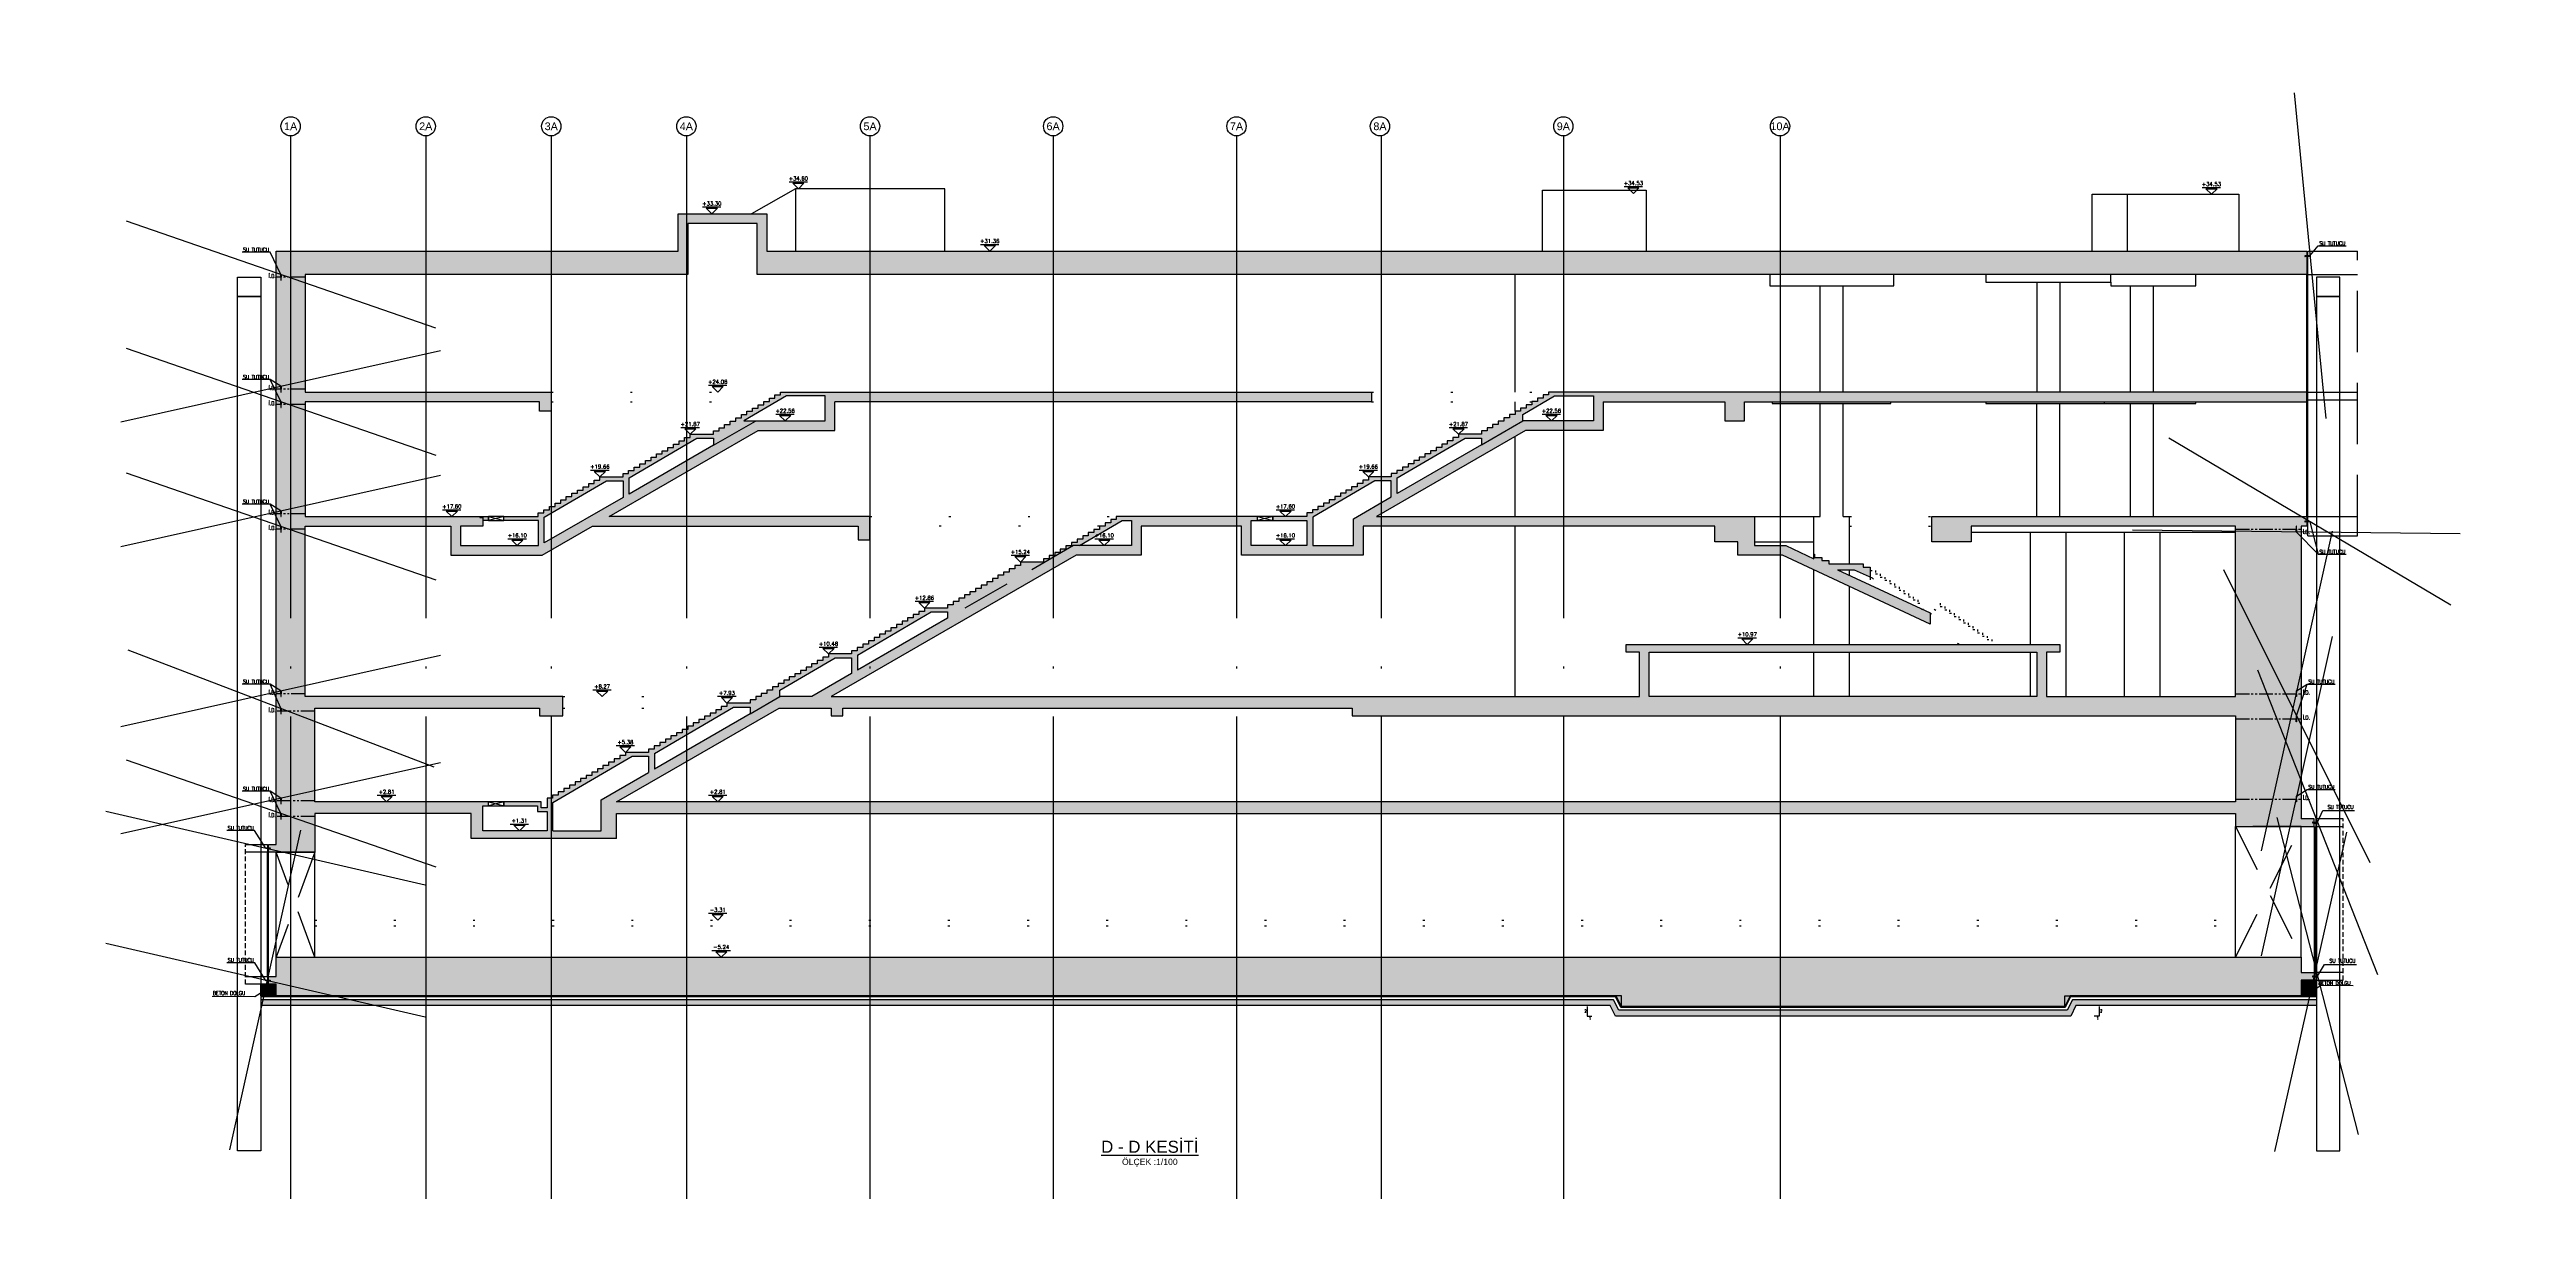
# Model space of a CAD drawing. Header units: millimetres. Extents: x 400408 to 401363, y 4543987 to 4544157.
# Drawn here: x 400818.8 to 400947.1, y 4544011.6 to 4544071.9 of the extents above; entities that cross this region are included whole.
import ezdxf
from ezdxf.enums import TextEntityAlignment as Align

# ---------------------------------------------------------------- set-up
doc = ezdxf.new("R2010")
doc.units = ezdxf.units.MM
for name, pattern in [('ACAD_ISO05W100', [33, 24, -3, 0, -3, 0, -3]), ('AKS', [3, 2.5, -0.25, 0, -0.25]), ('CIZGI', [0.4, 0.25, -0.15]), ('CONTINU', [0]), ('Dot', [4, 0, -4]), ('HIDDEN', [0.375, 0.25, -0.125]), ('HIDDEN2', [4.7625, 3.175, -1.5875]), ('UUC-ST-KAL-I05-101-U-000$0$ACAD_ISO05W100', [33, 24, -3, 0, -3, 0, -3])]:
    doc.linetypes.add(name, pattern=pattern)
for name, color, linetype in [('aks prota', 2, 'AKS'), ('caks prota', 4, 'Continuous'), ('görünüş prota', 4, 'Continuous'), ('inşaat derzi prota', 11, 'Continuous'), ('kesik prota', 2, 'CIZGI'), ('kesit prota', 1, 'Continuous'), ('kesit tarama prota', 252, 'Continuous'), ('kolon tarama prota', 252, 'Continuous'), ('kot prota', 4, 'Continuous'), ('merdiven prota', 2, 'Continuous'), ('not yazısı prota', 6, 'Continuous'), ('not çizgisi prota', 4, 'Continuous'), ('PRT-CST-rc_level', 6, 'Continuous'), ('PRT-CST-rc_levermark', 4, 'Continuous'), ('st_s_not yazısı', 6, 'Continuous'), ('st_s_su tutucu', 2, 'Continuous'), ('st_s_ölçü', 4, 'Continuous'), ('t35 prota', 3, 'Continuous'), ('taks prota', 7, 'Continuous'), ('tplan prota', 7, 'Continuous'), ('UUC-ST-KAL-I05-101-U-000$0$st_s_su tutucu', 2, 'Continuous')]:
    doc.layers.add(name, color=color, linetype=linetype)
doc.layers.add('PRT-KD-kazik', color=172, linetype='Continuous', lineweight=25)
doc.styles.add('Arial', font='Arial.ttf')
doc.styles.add('NOT', font='romanstw.shx')
doc.styles.add('OLCU', font='romanstw.shx')
doc.styles.add('TAKS', font='Arial Unicode.ttf')
doc.styles.add('TSIMPLEX', font='romanstw.shx')
doc.dimstyles.new('1-50', dxfattribs={"dimtxt": 10, "dimasz": 4, "dimexe": 4, "dimexo": 8, "dimgap": 4, "dimtad": 1, "dimdec": 1, "dimrnd": 0.05, "dimzin": 9, "dimdsep": 46, "dimtxsty": 'OLCU', "dimblk1": 'OBLIQUE', "dimblk2": 'OBLIQUE', "dimsah": 1, "dimcen": 2, "dimdle": 4, "dimclrd": 4, "dimclre": 4, "dimclrt": 3, "dimadec": 1, "dimazin": 0, "dimtfac": 1, "dimtdec": 1, "dimtix": 1, "dimtmove": 2, "dimatfit": 3, "dimldrblk": 'OBLIQUE', "dimfxl": 1, "dimtvp": 1, "dimtolj": 1, "dimtzin": 1, "dimarcsym": 0})

# ---------------------------------------------------------------- blocks, each defined once
blk = doc.blocks.new('KOTK5')
at = {"layer": 'PRT-CST-rc_levermark'}
blk.add_line((217, 160), (-213, 160), dxfattribs=at)
blk.add_lwpolyline([(130, 130), (-130, 130), (0, 0)], close=True, dxfattribs=at)
at = {"layer": 'PRT-CST-rc_level', "style": 'OLCU'}
blk.add_attdef('000.00', text='', height=90, dxfattribs=at).set_placement((0, 193), align=Align.CENTER)
blk = doc.blocks.new('_Oblique')
at = {"layer": 'st_s_ölçü', "lineweight": -2}
blk.add_line((-0.5, -0.5), (0.5, 0.5), dxfattribs=at)
blk = doc.blocks.new('D')
at = {"layer": 'st_s_su tutucu', "linetype": 'CONTINU', "ltscale": 0.2}
for p, q in [((-39988, 52508), (-39993, 52508)), ((-39993, 52508), (-39993, 52507)), ((-39993, 52507), (-39991, 52506)), ((-39993, 52449), (-39991, 52450)), ((-39993, 52448), (-39993, 52449)), ((-39988, 52448), (-39993, 52448)), ((-39991, 52499), (-39992, 52499)), ((-39992, 52499), (-39992, 52498)), ((-39992, 52498), (-39991, 52498)), ((-39991, 52489), (-39992, 52489)), ((-39992, 52489), (-39992, 52488)), ((-39992, 52488), (-39991, 52488)), ((-39991, 52479), (-39992, 52479)), ((-39992, 52479), (-39992, 52478)), ((-39992, 52478), (-39991, 52478)), ((-39992, 52468), (-39992, 52469)), ((-39992, 52469), (-39991, 52469)), ((-39991, 52468), (-39992, 52468)), ((-39992, 52458), (-39992, 52459)), ((-39992, 52459), (-39991, 52459)), ((-39991, 52458), (-39992, 52458)), ((-39991, 52506), (-39991, 52499)), ((-39991, 52498), (-39991, 52489)), ((-39991, 52488), (-39991, 52479)), ((-39991, 52469), (-39991, 52478)), ((-39991, 52459), (-39991, 52468)), ((-39991, 52450), (-39991, 52458)), ((-39990, 52506), (-39988, 52507)), ((-39990, 52499), (-39990, 52506)), ((-39989, 52499), (-39990, 52499)), ((-39990, 52489), (-39990, 52498)), ((-39990, 52498), (-39989, 52498)), ((-39989, 52489), (-39990, 52489)), ((-39990, 52479), (-39990, 52488)), ((-39990, 52488), (-39989, 52488)), ((-39989, 52479), (-39990, 52479)), ((-39990, 52478), (-39989, 52478)), ((-39990, 52478), (-39990, 52469)), ((-39990, 52469), (-39989, 52469)), ((-39989, 52468), (-39990, 52468)), ((-39990, 52468), (-39990, 52459)), ((-39990, 52459), (-39989, 52459)), ((-39989, 52458), (-39990, 52458)), ((-39990, 52458), (-39990, 52450)), ((-39990, 52450), (-39988, 52449)), ((-39989, 52498), (-39989, 52499)), ((-39989, 52488), (-39989, 52489)), ((-39989, 52478), (-39989, 52479)), ((-39989, 52469), (-39989, 52468)), ((-39989, 52459), (-39989, 52458)), ((-39988, 52507), (-39988, 52508)), ((-39988, 52449), (-39988, 52448))]:
    blk.add_line(p, q, dxfattribs=at)

msp = doc.modelspace()

# ---------------------------------------------------------------- hatches: boundary and pattern name
at = {"layer": 'kesit tarama prota'}
h = msp.add_hatch(color=256, dxfattribs=at)
h.dxf.hatch_style = 1
h.paths.add_polyline_path([(400935.731, 4544061.425), (400855.954, 4544061.425), (400855.954, 4544063.365), (400851.351, 4544063.365), (400851.351, 4544061.425), (400830.528, 4544061.425), (400830.528, 4544030.675), (400830.128, 4544030.675), (400830.128, 4544030.275), (400832.528, 4544030.275), (400832.528, 4544032.275), (400840.628, 4544032.275), (400840.628, 4544030.975), (400848.164, 4544030.975), (400848.164, 4544032.275), (400932.028, 4544032.275), (400932.028, 4544031.605), (400936.111, 4544031.605), (400936.111, 4544032.005), (400935.431, 4544032.005), (400935.431, 4544047.165), (400935.731, 4544047.165), (400935.731, 4544047.665), (400916.291, 4544047.665), (400916.291, 4544046.365), (400918.333, 4544046.365), (400918.333, 4544047.165), (400932.028, 4544047.165), (400932.028, 4544038.335), (400922.246, 4544038.335), (400922.246, 4544040.635), (400922.936, 4544040.635), (400922.936, 4544041.035), (400900.469, 4544041.035), (400900.469, 4544040.635), (400901.15, 4544040.635), (400901.15, 4544038.335), (400859.276, 4544038.335), (400871.972, 4544045.665), (400875.341, 4544045.665), (400875.341, 4544047.165), (400880.536, 4544047.165), (400880.536, 4544045.665), (400886.836, 4544045.665), (400886.836, 4544047.165), (400905.062, 4544047.165), (400905.062, 4544046.365), (400906.254, 4544046.365), (400906.254, 4544045.665), (400908.561, 4544045.665), (400916.204, 4544042.095), (400916.204, 4544042.673), (400911.403, 4544044.915), (400912.273, 4544044.915), (400913.112, 4544044.53), (400913.112, 4544044.875), (400913.112, 4544045.045), (400912.742, 4544045.045), (400912.742, 4544045.215), (400910.969, 4544045.215), (400910.969, 4544045.385), (400910.598, 4544045.385), (400910.598, 4544045.555), (400910.188, 4544045.555), (400910.188, 4544045.483), (400908.726, 4544046.165), (400907.104, 4544046.165), (400907.104, 4544047.665), (400887.524, 4544047.665), (400895.249, 4544052.125), (400899.271, 4544052.125), (400899.271, 4544053.625), (400905.573, 4544053.625), (400905.573, 4544052.625), (400906.594, 4544052.625), (400906.594, 4544053.625), (400935.731, 4544053.625), (400935.731, 4544054.125), (400896.447, 4544054.125), (400896.447, 4544053.975), (400896.157, 4544053.975), (400896.157, 4544053.805), (400895.867, 4544053.805), (400895.867, 4544053.635), (400895.577, 4544053.635), (400895.577, 4544053.465), (400895.287, 4544053.465), (400895.287, 4544053.295), (400894.997, 4544053.295), (400894.997, 4544053.125), (400894.707, 4544053.125), (400894.707, 4544052.955), (400894.417, 4544052.955), (400894.417, 4544052.785), (400894.127, 4544052.785), (400894.127, 4544052.615), (400893.837, 4544052.615), (400893.837, 4544052.445), (400893.547, 4544052.445), (400893.547, 4544052.275), (400893.257, 4544052.275), (400893.257, 4544052.105), (400892.967, 4544052.105), (400892.967, 4544051.935), (400891.777, 4544051.935), (400891.777, 4544051.765), (400891.487, 4544051.765), (400891.487, 4544051.595), (400891.197, 4544051.595), (400891.197, 4544051.425), (400890.907, 4544051.425), (400890.907, 4544051.255), (400890.617, 4544051.255), (400890.617, 4544051.085), (400890.327, 4544051.085), (400890.327, 4544050.915), (400890.037, 4544050.915), (400890.037, 4544050.745), (400889.747, 4544050.745), (400889.747, 4544050.575), (400889.457, 4544050.575), (400889.457, 4544050.405), (400889.167, 4544050.405), (400889.167, 4544050.235), (400888.877, 4544050.235), (400888.877, 4544050.065), (400888.587, 4544050.065), (400888.587, 4544049.895), (400888.297, 4544049.895), (400888.297, 4544049.725), (400887.107, 4544049.725), (400887.107, 4544049.555), (400886.817, 4544049.555), (400886.817, 4544049.385), (400886.527, 4544049.385), (400886.527, 4544049.215), (400886.237, 4544049.215), (400886.237, 4544049.045), (400885.947, 4544049.045), (400885.947, 4544048.875), (400885.657, 4544048.875), (400885.657, 4544048.705), (400885.367, 4544048.705), (400885.367, 4544048.535), (400885.077, 4544048.535), (400885.077, 4544048.365), (400884.787, 4544048.365), (400884.787, 4544048.195), (400884.497, 4544048.195), (400884.497, 4544048.025), (400884.207, 4544048.025), (400884.207, 4544047.855), (400883.917, 4544047.855), (400883.917, 4544047.665), (400882.161, 4544047.665), (400882.161, 4544047.465), (400883.927, 4544047.465), (400883.927, 4544046.165), (400881.036, 4544046.165), (400881.036, 4544047.465), (400881.361, 4544047.465), (400881.361, 4544047.665), (400874.049, 4544047.665), (400874.049, 4544047.515), (400873.759, 4544047.515), (400873.759, 4544047.345), (400873.469, 4544047.345), (400873.469, 4544047.175), (400873.179, 4544047.175), (400873.179, 4544047.005), (400872.889, 4544047.005), (400872.889, 4544046.835), (400872.599, 4544046.835), (400872.599, 4544046.665), (400872.309, 4544046.665), (400872.309, 4544046.495), (400872.019, 4544046.495), (400872.019, 4544046.325), (400871.729, 4544046.325), (400871.729, 4544046.155), (400871.439, 4544046.155), (400871.439, 4544045.985), (400871.149, 4544045.985), (400871.149, 4544045.815), (400870.859, 4544045.815), (400870.859, 4544045.645), (400870.569, 4544045.645), (400870.569, 4544045.475), (400870.279, 4544045.475), (400870.279, 4544045.305), (400869.079, 4544045.305), (400869.079, 4544045.135), (400868.789, 4544045.135), (400868.789, 4544044.965), (400868.499, 4544044.965), (400868.499, 4544044.795), (400868.209, 4544044.795), (400868.209, 4544044.625), (400867.919, 4544044.625), (400867.919, 4544044.455), (400867.629, 4544044.455), (400867.629, 4544044.285), (400867.339, 4544044.285), (400867.339, 4544044.115), (400867.049, 4544044.115), (400867.049, 4544043.945), (400866.759, 4544043.945), (400866.759, 4544043.775), (400866.469, 4544043.775), (400866.469, 4544043.605), (400866.179, 4544043.605), (400866.179, 4544043.435), (400865.889, 4544043.435), (400865.889, 4544043.265), (400865.599, 4544043.265), (400865.599, 4544043.095), (400865.309, 4544043.095), (400865.309, 4544042.925), (400864.109, 4544042.925), (400864.109, 4544042.755), (400863.819, 4544042.755), (400863.819, 4544042.585), (400863.529, 4544042.585), (400863.529, 4544042.415), (400863.239, 4544042.415), (400863.239, 4544042.245), (400862.949, 4544042.245), (400862.949, 4544042.075), (400862.659, 4544042.075), (400862.659, 4544041.905), (400862.369, 4544041.905), (400862.369, 4544041.735), (400862.079, 4544041.735), (400862.079, 4544041.565), (400861.789, 4544041.565), (400861.789, 4544041.395), (400861.499, 4544041.395), (400861.499, 4544041.225), (400861.209, 4544041.225), (400861.209, 4544041.055), (400860.919, 4544041.055), (400860.919, 4544040.885), (400860.629, 4544040.885), (400860.629, 4544040.715), (400860.339, 4544040.715), (400860.339, 4544040.545), (400859.139, 4544040.545), (400859.139, 4544040.375), (400858.849, 4544040.375), (400858.849, 4544040.205), (400858.559, 4544040.205), (400858.559, 4544040.035), (400858.269, 4544040.035), (400858.269, 4544039.865), (400857.979, 4544039.865), (400857.979, 4544039.695), (400857.689, 4544039.695), (400857.689, 4544039.525), (400857.399, 4544039.525), (400857.399, 4544039.355), (400857.109, 4544039.355), (400857.109, 4544039.185), (400856.819, 4544039.185), (400856.819, 4544039.015), (400856.529, 4544039.015), (400856.529, 4544038.845), (400856.239, 4544038.845), (400856.239, 4544038.675), (400855.949, 4544038.675), (400855.949, 4544038.505), (400855.659, 4544038.505), (400855.659, 4544038.335), (400855.369, 4544038.335), (400855.369, 4544038.165), (400855.079, 4544038.165), (400855.079, 4544037.995), (400853.879, 4544037.995), (400853.879, 4544037.825), (400853.589, 4544037.825), (400853.589, 4544037.655), (400853.299, 4544037.655), (400853.299, 4544037.485), (400853.009, 4544037.485), (400853.009, 4544037.315), (400852.719, 4544037.315), (400852.719, 4544037.145), (400852.429, 4544037.145), (400852.429, 4544036.975), (400852.139, 4544036.975), (400852.139, 4544036.805), (400851.849, 4544036.805), (400851.849, 4544036.635), (400851.559, 4544036.635), (400851.559, 4544036.465), (400851.269, 4544036.465), (400851.269, 4544036.295), (400850.979, 4544036.295), (400850.979, 4544036.125), (400850.689, 4544036.125), (400850.689, 4544035.955), (400850.399, 4544035.955), (400850.399, 4544035.785), (400850.109, 4544035.785), (400850.109, 4544035.615), (400849.819, 4544035.615), (400849.819, 4544035.445), (400848.619, 4544035.445), (400848.619, 4544035.275), (400848.329, 4544035.275), (400848.329, 4544035.105), (400848.039, 4544035.105), (400848.039, 4544034.935), (400847.749, 4544034.935), (400847.749, 4544034.765), (400847.459, 4544034.765), (400847.459, 4544034.595), (400847.169, 4544034.595), (400847.169, 4544034.425), (400846.879, 4544034.425), (400846.879, 4544034.255), (400846.589, 4544034.255), (400846.589, 4544034.085), (400846.299, 4544034.085), (400846.299, 4544033.915), (400846.009, 4544033.915), (400846.009, 4544033.745), (400845.719, 4544033.745), (400845.719, 4544033.575), (400845.429, 4544033.575), (400845.429, 4544033.405), (400845.139, 4544033.405), (400845.139, 4544033.235), (400844.849, 4544033.235), (400844.849, 4544033.065), (400844.559, 4544033.065), (400844.559, 4544032.575), (400844.259, 4544032.575), (400844.259, 4544032.875), (400842.328, 4544032.875), (400842.328, 4544032.675), (400844.059, 4544032.675), (400844.059, 4544032.375), (400844.559, 4544032.375), (400844.559, 4544031.375), (400841.228, 4544031.375), (400841.228, 4544032.675), (400841.528, 4544032.675), (400841.528, 4544032.875), (400832.528, 4544032.875), (400832.528, 4544037.735), (400844.178, 4544037.735), (400844.178, 4544037.335), (400845.378, 4544037.335), (400845.378, 4544038.335), (400832.028, 4544038.335), (400832.028, 4544047.165), (400839.578, 4544047.165), (400839.578, 4544045.665), (400844.311, 4544045.665), (400846.91, 4544047.165), (400860.678, 4544047.165), (400860.678, 4544046.465), (400861.278, 4544046.465), (400861.278, 4544047.665), (400847.776, 4544047.665), (400855.5, 4544052.125), (400859.463, 4544052.125), (400859.463, 4544053.625), (400887.278, 4544053.625), (400887.278, 4544054.125), (400856.659, 4544054.125), (400856.659, 4544053.975), (400856.369, 4544053.975), (400856.369, 4544053.805), (400856.079, 4544053.805), (400856.079, 4544053.635), (400855.789, 4544053.635), (400855.789, 4544053.465), (400855.499, 4544053.465), (400855.499, 4544053.295), (400855.209, 4544053.295), (400855.209, 4544053.125), (400854.919, 4544053.125), (400854.919, 4544052.955), (400854.629, 4544052.955), (400854.629, 4544052.785), (400854.339, 4544052.785), (400854.339, 4544052.615), (400854.049, 4544052.615), (400854.049, 4544052.445), (400853.759, 4544052.445), (400853.759, 4544052.275), (400853.469, 4544052.275), (400853.469, 4544052.105), (400853.179, 4544052.105), (400853.179, 4544051.935), (400851.979, 4544051.935), (400851.979, 4544051.765), (400851.689, 4544051.765), (400851.689, 4544051.595), (400851.399, 4544051.595), (400851.399, 4544051.425), (400851.109, 4544051.425), (400851.109, 4544051.255), (400850.819, 4544051.255), (400850.819, 4544051.085), (400850.529, 4544051.085), (400850.529, 4544050.915), (400850.239, 4544050.915), (400850.239, 4544050.745), (400849.949, 4544050.745), (400849.949, 4544050.575), (400849.659, 4544050.575), (400849.659, 4544050.405), (400849.369, 4544050.405), (400849.369, 4544050.235), (400849.079, 4544050.235), (400849.079, 4544050.065), (400848.789, 4544050.065), (400848.789, 4544049.895), (400848.499, 4544049.895), (400848.499, 4544049.725), (400847.299, 4544049.725), (400847.299, 4544049.555), (400847.009, 4544049.555), (400847.009, 4544049.385), (400846.719, 4544049.385), (400846.719, 4544049.215), (400846.429, 4544049.215), (400846.429, 4544049.045), (400846.139, 4544049.045), (400846.139, 4544048.875), (400845.849, 4544048.875), (400845.849, 4544048.705), (400845.559, 4544048.705), (400845.559, 4544048.535), (400845.269, 4544048.535), (400845.269, 4544048.365), (400844.979, 4544048.365), (400844.979, 4544048.195), (400844.689, 4544048.195), (400844.689, 4544048.025), (400844.399, 4544048.025), (400844.399, 4544047.855), (400844.109, 4544047.855), (400844.109, 4544047.665), (400842.328, 4544047.665), (400842.328, 4544047.465), (400844.119, 4544047.465), (400844.119, 4544046.165), (400840.078, 4544046.165), (400840.078, 4544047.165), (400841.228, 4544047.165), (400841.228, 4544047.465), (400841.528, 4544047.465), (400841.528, 4544047.665), (400832.028, 4544047.665), (400832.028, 4544053.625), (400844.178, 4544053.625), (400844.178, 4544053.125), (400844.778, 4544053.125), (400844.778, 4544054.125), (400832.028, 4544054.125), (400832.028, 4544060.225), (400851.851, 4544060.225), (400851.851, 4544062.865), (400855.454, 4544062.865), (400855.454, 4544060.225), (400935.731, 4544060.225)])
h.paths.add_polyline_path([(400858.963, 4544053.925), (400858.963, 4544052.625), (400854.751, 4544052.625), (400856.969, 4544053.925)], flags=16)
h.paths.add_polyline_path([(400853.189, 4544051.735), (400853.189, 4544051.368), (400848.809, 4544048.839), (400848.809, 4544049.675), (400852.323, 4544051.735)], flags=16)
h.paths.add_polyline_path([(400872.141, 4544046.165), (400874.359, 4544047.465), (400874.841, 4544047.465), (400874.841, 4544046.165)], flags=16)
h.paths.add_polyline_path([(400864.453, 4544042.725), (400865.309, 4544042.725), (400865.309, 4544042.396), (400860.639, 4544039.699), (400860.639, 4544040.489)], flags=16)
h.paths.add_polyline_path([(400848.509, 4544049.525), (400848.509, 4544048.666), (400844.419, 4544046.305), (400844.419, 4544047.635), (400847.643, 4544049.525)], flags=16)
h.paths.add_polyline_path([(400860.339, 4544040.345), (400860.339, 4544039.526), (400858.276, 4544038.335), (400856.621, 4544038.335), (400856.621, 4544038.668), (400859.483, 4544040.345)], flags=16)
h.paths.add_polyline_path([(400886.263, 4544037.735), (400886.263, 4544037.335), (400932.028, 4544037.335), (400932.028, 4544032.875), (400848.164, 4544032.875), (400856.582, 4544037.735), (400859.278, 4544037.735), (400859.278, 4544037.335), (400859.878, 4544037.335), (400859.878, 4544037.735)], flags=16)
h.paths.add_polyline_path([(400855.089, 4544037.795), (400855.089, 4544037.45), (400850.119, 4544034.581), (400850.119, 4544035.389), (400854.223, 4544037.795)], flags=16)
h.paths.add_polyline_path([(400884.227, 4544047.635), (400887.451, 4544049.525), (400888.297, 4544049.525), (400888.297, 4544048.689), (400886.336, 4544047.557), (400886.336, 4544046.165), (400884.227, 4544046.165)], flags=16)
h.paths.add_polyline_path([(400888.597, 4544049.669), (400892.121, 4544051.735), (400892.967, 4544051.735), (400892.967, 4544051.385), (400888.597, 4544048.862)], flags=16)
h.paths.add_polyline_path([(400849.819, 4544035.245), (400849.819, 4544034.408), (400847.364, 4544032.991), (400847.364, 4544031.375), (400844.859, 4544031.375), (400844.859, 4544032.839), (400848.963, 4544035.245)], flags=16)
h.paths.add_polyline_path([(400895.115, 4544052.962), (400896.757, 4544053.925), (400898.771, 4544053.925), (400898.771, 4544052.625), (400895.115, 4544052.625)], flags=16)
h.paths.add_polyline_path([(400901.66, 4544040.635), (400921.736, 4544040.635), (400921.736, 4544038.335), (400901.66, 4544038.335)], flags=16)
h = msp.add_hatch(color=256, dxfattribs=at)
h.dxf.hatch_style = 1
h.paths.add_polyline_path([(400936.111, 4544024.033), (400935.431, 4544024.033), (400935.431, 4544024.825), (400832.164, 4544024.825), (400832.028, 4544024.825), (400832.028, 4544024.825), (400830.528, 4544024.825), (400830.528, 4544023.825), (400830.128, 4544023.825), (400830.128, 4544023.425), (400830.528, 4544023.425), (400830.528, 4544022.825), (400899.939, 4544022.825), (400900.214, 4544022.275), (400923.181, 4544022.275), (400923.456, 4544022.825), (400935.431, 4544022.825), (400935.431, 4544023.633), (400936.111, 4544023.633)])
h = msp.add_hatch(color=256, dxfattribs=at)
h.dxf.hatch_style = 1
h.paths.add_polyline_path([(400830.528, 4544023.425), (400829.728, 4544023.425), (400829.728, 4544022.825), (400830.528, 4544022.825)])
h = msp.add_hatch(color=256, dxfattribs=at)
h.dxf.hatch_style = 1
h.paths.add_polyline_path([(400936.231, 4544023.633), (400935.431, 4544023.633), (400935.431, 4544022.825), (400936.231, 4544022.825)])
h = msp.add_hatch(dxfattribs=at)
h.set_pattern_fill('AR-CONC', color=253, scale=0.001)
h.set_pattern_definition([(50, (401003.8555, 4543716.63345), (0.18218467, -0.015939086), [0.01905, -0.20955]), (355, (401003.8555, 4543716.63345), (-0.03524342, 0.19105685), [0.01524, -0.16764058]), (100.451445, (401003.87068, 4543716.63213), (0.14694125, 0.17511775), [0.01619001, -0.17809024]), (46.1842, (401003.8555, 4543716.68425), (0.27107904, -0.04204233), [0.028575, -0.314325]), (96.63556, (401003.87808, 4543716.68075), (0.23740413, 0.24742612), [0.02428502, -0.2671356]), (351.18415, (401003.8555, 4543716.68425), (0.23740413, 0.24742612), [0.02285997, -0.25145973]), (21, (401003.8809, 4543716.67155), (0.15161439, -0.1022652), [0.01905, -0.20955]), (326, (401003.8809, 4543716.67155), (0.06180203, 0.18418797), [0.01524, -0.16764]), (71.451445, (401003.89353, 4543716.66303), (0.21341642, 0.08192277), [0.01619001, -0.17808994]), (37.5, (401003.85549, 4543716.633454), (0.003088603, 0.084555039), [0, -0.165608, 0, -0.17018, 0, -0.168275]), (7.5, (401003.85549, 4543716.63345), (0.066819663, 0.100180575), [0, -0.097028, 0, -0.161798, 0, -0.064135]), (327.5, (401003.79885, 4543716.633454), (0.135590595, -0.005728744), [0, -0.0635, 0, -0.19812, 0, -0.26289]), (317.5, (401003.77345, 4543716.63345), (0.14812918, 0.02542649), [0, -0.08255, 0, -0.131572, 0, -0.18669])])
h.paths.add_polyline_path([(400923.491, 4544021.775), (400923.766, 4544022.325), (400936.231, 4544022.325), (400936.231, 4544022.625), (400923.58, 4544022.625), (400923.305, 4544022.075), (400900.09, 4544022.075), (400899.815, 4544022.625), (400829.728, 4544022.625), (400829.728, 4544022.325), (400899.63, 4544022.325), (400899.905, 4544021.775)])

# ---------------------------------------------------------------- linework, layer by layer
at = {"layer": 'aks prota', "ltscale": 10}
for p, q in [((400831.278, 4544067.399), (400831.278, 4544011.593)), ((400838.278, 4544067.399), (400838.278, 4544011.593)), ((400844.778, 4544067.399), (400844.778, 4544011.593)), ((400851.778, 4544067.399), (400851.778, 4544011.593)), ((400861.278, 4544067.399), (400861.278, 4544011.593)), ((400870.778, 4544067.399), (400870.778, 4544011.593)), ((400880.278, 4544067.399), (400880.278, 4544011.593)), ((400887.778, 4544067.399), (400887.778, 4544011.593)), ((400897.209, 4544067.399), (400897.209, 4544011.593)), ((400908.435, 4544067.399), (400908.435, 4544011.593))]:
    msp.add_line(p, q, dxfattribs=at)
at = {"layer": 'caks prota', "ltscale": 0.05}
for centre in [(400831.278, 4544067.899), (400838.278, 4544067.899), (400844.778, 4544067.899), (400851.778, 4544067.899), (400861.294, 4544067.899), (400870.778, 4544067.899), (400880.278, 4544067.899), (400887.709, 4544067.899), (400897.209, 4544067.899), (400908.435, 4544067.899)]:
    msp.add_circle(centre, 0.5, dxfattribs=at)
at = {"layer": 'görünüş prota', "color": 4}
for p, q in [((400857.44, 4544064.665), (400857.44, 4544061.425)), ((400865.168, 4544064.665), (400857.44, 4544064.665)), ((400865.168, 4544061.425), (400865.168, 4544064.665)), ((400926.428, 4544061.425), (400926.428, 4544064.375)), ((400894.715, 4544054.125), (400894.715, 4544060.225)), ((400910.511, 4544054.125), (400910.511, 4544059.625)), ((400911.711, 4544054.125), (400911.711, 4544059.625)), ((400921.736, 4544059.825), (400921.736, 4544054.125)), ((400922.936, 4544059.825), (400922.936, 4544054.125)), ((400926.583, 4544054.125), (400926.583, 4544059.625)), ((400927.782, 4544054.125), (400927.782, 4544059.625)), ((400935.732, 4544054.125), (400935.732, 4544060.225)), ((400894.715, 4544053.125), (400894.715, 4544053.625)), ((400910.511, 4544047.665), (400910.511, 4544053.525)), ((400911.711, 4544047.665), (400911.711, 4544053.525)), ((400921.736, 4544047.665), (400921.736, 4544053.525)), ((400922.936, 4544047.665), (400922.936, 4544053.525)), ((400926.583, 4544047.665), (400926.583, 4544053.525)), ((400927.782, 4544047.665), (400927.782, 4544053.525)), ((400935.731, 4544047.665), (400935.731, 4544053.625)), ((400894.715, 4544052.395), (400894.715, 4544052.4)), ((400894.715, 4544047.665), (400894.715, 4544051.817)), ((400910.188, 4544045.483), (400910.188, 4544047.665)), ((400912.028, 4544045.215), (400912.028, 4544047.665)), ((400894.715, 4544038.335), (400894.715, 4544047.165)), ((400921.413, 4544041.035), (400921.413, 4544046.865)), ((400923.259, 4544038.335), (400923.259, 4544046.865)), ((400926.259, 4544046.865), (400926.259, 4544038.335)), ((400928.103, 4544046.865), (400928.103, 4544038.335)), ((400910.188, 4544041.035), (400910.188, 4544044.905)), ((400912.028, 4544044.623), (400912.028, 4544044.915)), ((400912.028, 4544041.035), (400912.028, 4544044.046)), ((400910.188, 4544038.335), (400910.188, 4544040.635)), ((400912.028, 4544038.335), (400912.028, 4544040.635)), ((400921.413, 4544038.335), (400921.413, 4544040.635)), ((400832.528, 4544024.825), (400832.528, 4544030.275))]:
    msp.add_line(p, q, dxfattribs=at)
at = {"layer": 'görünüş prota', "color": 4, "linetype": 'Dot'}
for p, q in [((400832.528, 4544026.755), (400932.028, 4544026.755)), ((400832.528, 4544026.455), (400932.028, 4544026.455))]:
    msp.add_line(p, q, dxfattribs=at)
at = {"layer": 'görünüş prota', "color": 4}
for points in [[(400857.44, 4544064.665), (400855.158, 4544063.365)], [(400896.132, 4544061.425), (400896.132, 4544064.595), (400901.499, 4544064.595), (400901.499, 4544061.425)], [(400924.608, 4544061.425), (400924.608, 4544064.375), (400932.202, 4544064.375), (400932.202, 4544061.425)], [(400907.899, 4544060.225), (400907.899, 4544059.625), (400914.324, 4544059.625), (400914.324, 4544060.225)], [(400919.102, 4544060.225), (400919.102, 4544059.825), (400925.571, 4544059.825), (400925.571, 4544060.225)], [(400925.571, 4544059.825), (400925.571, 4544059.625), (400929.976, 4544059.625), (400929.976, 4544060.225)], [(400908.035, 4544053.625), (400908.035, 4544053.525), (400914.181, 4544053.525), (400914.181, 4544053.625)], [(400919.099, 4544053.625), (400919.099, 4544053.525), (400925.245, 4544053.525), (400925.245, 4544053.625)], [(400925.245, 4544053.525), (400929.976, 4544053.525), (400929.976, 4544053.625)], [(400842.328, 4544047.665), (400841.528, 4544047.665)], [(400882.161, 4544047.665), (400881.361, 4544047.665)], [(400907.104, 4544047.665), (400910.511, 4544047.665)], [(400911.711, 4544047.665), (400912.028, 4544047.665)], [(400841.528, 4544047.465), (400842.328, 4544047.465)], [(400881.361, 4544047.465), (400882.161, 4544047.465)], [(400907.104, 4544046.365), (400910.188, 4544046.365)], [(400918.333, 4544046.865), (400932.028, 4544046.865)], [(400842.328, 4544032.875), (400841.528, 4544032.875)], [(400841.528, 4544032.675), (400842.328, 4544032.675)], [(400935.431, 4544024.825), (400935.431, 4544031.605)], [(400936.111, 4544031.605), (400936.111, 4544024.033)], [(400830.128, 4544023.825), (400830.128, 4544030.275)], [(400830.528, 4544024.825), (400830.528, 4544030.275)]]:
    msp.add_lwpolyline(points, dxfattribs=at)
at = {"layer": 'görünüş prota', "color": 4, "linetype": 'Dot'}
for points in [[(400844.778, 4544054.125), (400856.659, 4544054.125)], [(400887.278, 4544054.125), (400896.447, 4544054.125)], [(400844.778, 4544053.625), (400855.789, 4544053.625)], [(400887.278, 4544053.625), (400895.577, 4544053.625)], [(400861.278, 4544047.665), (400874.049, 4544047.665)], [(400912.028, 4544047.665), (400916.291, 4544047.665)], [(400873.179, 4544047.165), (400861.278, 4544047.165)], [(400912.028, 4544047.165), (400916.291, 4544047.165)], [(400913.112, 4544044.875), (400913.386, 4544044.875), (400913.386, 4544044.705), (400913.628, 4544044.705), (400913.628, 4544044.535), (400913.871, 4544044.535), (400913.871, 4544044.365), (400914.114, 4544044.365), (400914.114, 4544044.195), (400914.357, 4544044.195), (400914.357, 4544044.025), (400914.599, 4544044.025), (400914.599, 4544043.855), (400914.842, 4544043.855), (400914.842, 4544043.685), (400915.085, 4544043.685), (400915.085, 4544043.515), (400915.327, 4544043.515), (400915.327, 4544043.345), (400915.57, 4544043.345), (400915.57, 4544043.175), (400916.73, 4544043.175), (400916.73, 4544043.005), (400916.973, 4544043.005), (400916.973, 4544042.835), (400917.216, 4544042.835), (400917.216, 4544042.665), (400917.458, 4544042.665), (400917.458, 4544042.495), (400917.701, 4544042.495), (400917.701, 4544042.325), (400917.944, 4544042.325), (400917.944, 4544042.155), (400918.186, 4544042.155), (400918.186, 4544041.985), (400918.429, 4544041.985), (400918.429, 4544041.815), (400918.672, 4544041.815), (400918.672, 4544041.645), (400918.915, 4544041.645), (400918.915, 4544041.475), (400919.157, 4544041.475), (400919.157, 4544041.305), (400919.4, 4544041.305), (400919.4, 4544041.035)], [(400913.201, 4544044.49), (400914.978, 4544043.245)], [(400915.77, 4544042.875), (400916.423, 4544042.875), (400919.05, 4544041.035)], [(400916.204, 4544042.673), (400918.519, 4544041.035)], [(400917.71, 4544041.035), (400916.204, 4544042.095)], [(400845.378, 4544038.335), (400855.369, 4544038.335)], [(400845.378, 4544037.735), (400853.589, 4544037.735)]]:
    msp.add_lwpolyline(points, dxfattribs=at)
at = {"layer": 'görünüş prota'}
for points in [[(400830.528, 4544022.825), (400829.728, 4544022.825), (400829.728, 4544022.325)], [(400936.231, 4544022.775), (400923.487, 4544022.775), (400923.212, 4544022.225), (400900.183, 4544022.225), (400899.908, 4544022.775), (400829.728, 4544022.775)], [(400936.231, 4544022.625), (400923.58, 4544022.625), (400923.305, 4544022.075), (400900.09, 4544022.075), (400899.815, 4544022.625), (400829.728, 4544022.625)], [(400936.231, 4544022.325), (400923.766, 4544022.325), (400923.491, 4544021.775), (400899.905, 4544021.775), (400899.63, 4544022.325), (400829.728, 4544022.325)], [(400935.431, 4544022.825), (400936.231, 4544022.825), (400936.231, 4544022.325)]]:
    msp.add_lwpolyline(points, dxfattribs=at)
at = {"layer": 'inşaat derzi prota', "linetype": 'ACAD_ISO05W100', "ltscale": 0.03}
for points in [[(400832.028, 4544060.075), (400830.528, 4544060.075)], [(400832.028, 4544054.275), (400830.528, 4544054.275)], [(400832.028, 4544053.475), (400830.528, 4544053.475)], [(400832.028, 4544047.815), (400830.528, 4544047.815)], [(400832.028, 4544047.015), (400830.528, 4544047.015)], [(400932.028, 4544047.015), (400935.431, 4544047.015)], [(400832.028, 4544038.485), (400830.528, 4544038.485)], [(400832.528, 4544037.585), (400830.528, 4544037.585)], [(400932.028, 4544038.485), (400935.431, 4544038.485)], [(400932.028, 4544037.185), (400935.431, 4544037.185)], [(400832.528, 4544032.925), (400830.528, 4544032.925)], [(400932.028, 4544033.025), (400935.431, 4544033.025)], [(400832.528, 4544032.125), (400830.528, 4544032.125)]]:
    msp.add_lwpolyline(points, dxfattribs=at)
at = {"layer": 'kesik prota', "ltscale": 10}
for points in [[(400853.189, 4544051.368), (400855.367, 4544052.625)], [(400892.967, 4544051.385), (400895.115, 4544052.625)], [(400841.528, 4544047.665), (400842.328, 4544047.465), (400842.328, 4544047.665), (400841.528, 4544047.465), (400841.528, 4544047.665)], [(400881.361, 4544047.665), (400882.161, 4544047.465), (400882.161, 4544047.665), (400881.361, 4544047.465), (400881.361, 4544047.665)], [(400872.141, 4544046.165), (400871.838, 4544046.165), (400865.309, 4544042.396)], [(400855.089, 4544037.45), (400856.621, 4544038.335)], [(400841.528, 4544032.875), (400842.328, 4544032.675), (400842.328, 4544032.875), (400841.528, 4544032.675), (400841.528, 4544032.875)], [(400932.028, 4544024.825), (400935.431, 4544031.605), (400932.028, 4544031.605), (400935.431, 4544024.825)], [(400832.528, 4544024.825), (400830.528, 4544030.275), (400832.528, 4544030.275), (400830.528, 4544024.825)], [(400900.214, 4544022.275), (400900.214, 4544022.825), (400899.939, 4544022.825)], [(400923.181, 4544022.275), (400923.181, 4544022.825), (400923.456, 4544022.825)]]:
    msp.add_lwpolyline(points, dxfattribs=at)
at = {"layer": 'kesit prota', "color": 1}
for p, q in [((400830.528, 4544030.675), (400830.528, 4544061.425)), ((400847.364, 4544032.991), (400849.819, 4544034.408)), ((400840.628, 4544032.275), (400832.528, 4544032.275)), ((400832.528, 4544032.275), (400832.528, 4544030.275)), ((400840.628, 4544030.975), (400840.628, 4544032.275)), ((400848.164, 4544030.975), (400848.164, 4544032.275)), ((400848.164, 4544032.275), (400932.028, 4544032.275)), ((400932.028, 4544032.275), (400932.028, 4544031.605)), ((400848.164, 4544030.975), (400840.628, 4544030.975)), ((400932.028, 4544031.605), (400936.111, 4544031.605)), ((400936.111, 4544032.005), (400935.431, 4544032.005)), ((400936.111, 4544031.605), (400936.111, 4544032.005)), ((400830.128, 4544030.275), (400830.128, 4544030.675)), ((400830.128, 4544030.675), (400830.528, 4544030.675)), ((400832.528, 4544030.275), (400830.128, 4544030.275))]:
    msp.add_line(p, q, dxfattribs=at)
at = {"layer": 'kesit prota'}
for p, q in [((400860.639, 4544040.489), (400860.639, 4544039.699)), ((400850.119, 4544035.389), (400850.119, 4544034.581))]:
    msp.add_line(p, q, dxfattribs=at)
at = {"layer": 'kesit prota', "color": 4, "linetype": 'Dot'}
msp.add_line((400932.846, 4544026.455), (400932.879, 4544026.455), dxfattribs=at)
at = {"layer": 'kesit prota', "color": 1}
for points in [[(400830.528, 4544061.425), (400851.351, 4544061.425), (400851.351, 4544063.365), (400855.954, 4544063.365), (400855.954, 4544061.425), (400935.731, 4544061.425), (400935.731, 4544060.225), (400855.454, 4544060.225), (400855.454, 4544062.865)], [(400855.454, 4544062.865), (400851.851, 4544062.865), (400851.851, 4544060.225), (400832.028, 4544060.225), (400832.028, 4544054.125), (400844.778, 4544054.125), (400844.778, 4544053.125), (400844.178, 4544053.125), (400844.178, 4544053.625)], [(400899.271, 4544053.625), (400905.573, 4544053.625), (400905.573, 4544052.625), (400906.594, 4544052.625), (400906.594, 4544053.625), (400935.731, 4544053.625), (400935.731, 4544054.125), (400896.447, 4544054.125), (400896.447, 4544053.975), (400896.157, 4544053.975), (400896.157, 4544053.805), (400895.867, 4544053.805), (400895.867, 4544053.635), (400895.577, 4544053.635), (400895.577, 4544053.465), (400895.287, 4544053.465), (400895.287, 4544053.295), (400894.997, 4544053.295), (400894.997, 4544053.125), (400894.707, 4544053.125), (400894.707, 4544052.955), (400894.417, 4544052.955), (400894.417, 4544052.785), (400894.127, 4544052.785), (400894.127, 4544052.615), (400893.837, 4544052.615), (400893.837, 4544052.445), (400893.547, 4544052.445), (400893.547, 4544052.275), (400893.257, 4544052.275), (400893.257, 4544052.105), (400892.967, 4544052.105), (400892.967, 4544051.935), (400891.777, 4544051.935), (400891.777, 4544051.765), (400891.487, 4544051.765), (400891.487, 4544051.595), (400891.197, 4544051.595), (400891.197, 4544051.425), (400890.907, 4544051.425), (400890.907, 4544051.255), (400890.617, 4544051.255), (400890.617, 4544051.085), (400890.327, 4544051.085), (400890.327, 4544050.915), (400890.037, 4544050.915), (400890.037, 4544050.745), (400889.747, 4544050.745), (400889.747, 4544050.575), (400889.457, 4544050.575), (400889.457, 4544050.405), (400889.167, 4544050.405), (400889.167, 4544050.235), (400888.877, 4544050.235), (400888.877, 4544050.065), (400888.587, 4544050.065), (400888.587, 4544049.895), (400888.297, 4544049.895), (400888.297, 4544049.725), (400887.107, 4544049.725), (400887.107, 4544049.555), (400886.817, 4544049.555), (400886.817, 4544049.385), (400886.527, 4544049.385), (400886.527, 4544049.215), (400886.237, 4544049.215), (400886.237, 4544049.045), (400885.947, 4544049.045), (400885.947, 4544048.875), (400885.657, 4544048.875), (400885.657, 4544048.705), (400885.367, 4544048.705), (400885.367, 4544048.535), (400885.077, 4544048.535), (400885.077, 4544048.365), (400884.787, 4544048.365), (400884.787, 4544048.195), (400884.497, 4544048.195), (400884.497, 4544048.025), (400884.207, 4544048.025), (400884.207, 4544047.855), (400883.917, 4544047.855), (400883.917, 4544047.665), (400882.161, 4544047.665), (400882.161, 4544047.465), (400883.927, 4544047.465), (400883.927, 4544046.165), (400881.036, 4544046.165), (400881.036, 4544047.465), (400881.361, 4544047.465), (400881.361, 4544047.665), (400874.049, 4544047.665), (400874.049, 4544047.515), (400873.759, 4544047.515), (400873.759, 4544047.345), (400873.469, 4544047.345), (400873.469, 4544047.175), (400873.179, 4544047.175), (400873.179, 4544047.005), (400872.889, 4544047.005), (400872.889, 4544046.835), (400872.599, 4544046.835), (400872.599, 4544046.665), (400872.309, 4544046.665), (400872.309, 4544046.495), (400872.019, 4544046.495), (400872.019, 4544046.325), (400871.729, 4544046.325), (400871.729, 4544046.155), (400871.439, 4544046.155), (400871.439, 4544045.985), (400871.149, 4544045.985), (400871.149, 4544045.815), (400870.859, 4544045.815), (400870.859, 4544045.645), (400870.569, 4544045.645), (400870.569, 4544045.475), (400870.279, 4544045.475), (400870.279, 4544045.305), (400869.079, 4544045.305), (400869.079, 4544045.135), (400868.789, 4544045.135), (400868.789, 4544044.965), (400868.499, 4544044.965), (400868.499, 4544044.795), (400868.209, 4544044.795), (400868.209, 4544044.625), (400867.919, 4544044.625), (400867.919, 4544044.455), (400867.629, 4544044.455), (400867.629, 4544044.285), (400867.339, 4544044.285), (400867.339, 4544044.115), (400867.049, 4544044.115), (400867.049, 4544043.945), (400866.759, 4544043.945), (400866.759, 4544043.775), (400866.469, 4544043.775), (400866.469, 4544043.605), (400866.179, 4544043.605), (400866.179, 4544043.435), (400865.889, 4544043.435), (400865.889, 4544043.265), (400865.599, 4544043.265), (400865.599, 4544043.095), (400865.309, 4544043.095), (400865.309, 4544042.925), (400864.109, 4544042.925), (400864.109, 4544042.755), (400863.819, 4544042.755), (400863.819, 4544042.585), (400863.529, 4544042.585), (400863.529, 4544042.415), (400863.239, 4544042.415), (400863.239, 4544042.245), (400862.949, 4544042.245), (400862.949, 4544042.075), (400862.659, 4544042.075), (400862.659, 4544041.905), (400862.369, 4544041.905), (400862.369, 4544041.735), (400862.079, 4544041.735), (400862.079, 4544041.565), (400861.789, 4544041.565), (400861.789, 4544041.395), (400861.499, 4544041.395), (400861.499, 4544041.225), (400861.209, 4544041.225), (400861.209, 4544041.055), (400860.919, 4544041.055), (400860.919, 4544040.885), (400860.629, 4544040.885), (400860.629, 4544040.715), (400860.339, 4544040.715), (400860.339, 4544040.545), (400859.139, 4544040.545), (400859.139, 4544040.375), (400858.849, 4544040.375), (400858.849, 4544040.205), (400858.559, 4544040.205), (400858.559, 4544040.035), (400858.269, 4544040.035), (400858.269, 4544039.865), (400857.979, 4544039.865), (400857.979, 4544039.695), (400857.689, 4544039.695), (400857.689, 4544039.525), (400857.399, 4544039.525), (400857.399, 4544039.355), (400857.109, 4544039.355), (400857.109, 4544039.185), (400856.819, 4544039.185), (400856.819, 4544039.015), (400856.529, 4544039.015), (400856.529, 4544038.845), (400856.239, 4544038.845), (400856.239, 4544038.675), (400855.949, 4544038.675), (400855.949, 4544038.505), (400855.659, 4544038.505), (400855.659, 4544038.335), (400855.369, 4544038.335), (400855.369, 4544038.165), (400855.079, 4544038.165), (400855.079, 4544037.995), (400853.879, 4544037.995), (400853.879, 4544037.825), (400853.589, 4544037.825), (400853.589, 4544037.655), (400853.299, 4544037.655), (400853.299, 4544037.485), (400853.009, 4544037.485), (400853.009, 4544037.315), (400852.719, 4544037.315), (400852.719, 4544037.145), (400852.429, 4544037.145), (400852.429, 4544036.975), (400852.139, 4544036.975), (400852.139, 4544036.805), (400851.849, 4544036.805), (400851.849, 4544036.635), (400851.559, 4544036.635), (400851.559, 4544036.465), (400851.269, 4544036.465), (400851.269, 4544036.295), (400850.979, 4544036.295), (400850.979, 4544036.125), (400850.689, 4544036.125), (400850.689, 4544035.955), (400850.399, 4544035.955), (400850.399, 4544035.785), (400850.109, 4544035.785), (400850.109, 4544035.615), (400849.819, 4544035.615), (400849.819, 4544035.445), (400848.619, 4544035.445), (400848.619, 4544035.275), (400848.329, 4544035.275), (400848.329, 4544035.105), (400848.039, 4544035.105), (400848.039, 4544034.935), (400847.749, 4544034.935), (400847.749, 4544034.765), (400847.459, 4544034.765), (400847.459, 4544034.595), (400847.169, 4544034.595), (400847.169, 4544034.425), (400846.879, 4544034.425), (400846.879, 4544034.255), (400846.589, 4544034.255), (400846.589, 4544034.085), (400846.299, 4544034.085), (400846.299, 4544033.915), (400846.009, 4544033.915), (400846.009, 4544033.745), (400845.719, 4544033.745), (400845.719, 4544033.575), (400845.429, 4544033.575), (400845.429, 4544033.405), (400845.139, 4544033.405), (400845.139, 4544033.235), (400844.849, 4544033.235), (400844.849, 4544033.065), (400844.559, 4544033.065), (400844.559, 4544032.575), (400844.259, 4544032.575), (400844.259, 4544032.875), (400842.328, 4544032.875), (400842.328, 4544032.675), (400844.059, 4544032.675), (400844.059, 4544032.375), (400844.559, 4544032.375), (400844.559, 4544031.375), (400841.228, 4544031.375), (400841.228, 4544032.675), (400841.528, 4544032.675), (400841.528, 4544032.875), (400832.528, 4544032.875), (400832.528, 4544037.735), (400844.178, 4544037.735), (400844.178, 4544037.335), (400845.378, 4544037.335), (400845.378, 4544038.335), (400832.028, 4544038.335), (400832.028, 4544047.165), (400839.578, 4544047.165), (400839.578, 4544045.665), (400844.311, 4544045.665), (400846.91, 4544047.165), (400860.678, 4544047.165), (400860.678, 4544046.465), (400861.278, 4544046.465), (400861.278, 4544047.665), (400847.776, 4544047.665), (400855.5, 4544052.125), (400859.463, 4544052.125), (400859.463, 4544053.625)], [(400844.178, 4544053.625), (400832.028, 4544053.625), (400832.028, 4544047.665), (400841.528, 4544047.665), (400841.528, 4544047.465), (400841.228, 4544047.465), (400841.228, 4544047.165), (400840.078, 4544047.165), (400840.078, 4544046.165), (400844.119, 4544046.165), (400844.119, 4544047.465), (400842.328, 4544047.465), (400842.328, 4544047.665), (400844.109, 4544047.665), (400844.109, 4544047.855), (400844.399, 4544047.855), (400844.399, 4544048.025), (400844.689, 4544048.025), (400844.689, 4544048.195), (400844.979, 4544048.195), (400844.979, 4544048.365), (400845.269, 4544048.365), (400845.269, 4544048.535), (400845.559, 4544048.535), (400845.559, 4544048.705), (400845.849, 4544048.705), (400845.849, 4544048.875), (400846.139, 4544048.875), (400846.139, 4544049.045), (400846.429, 4544049.045), (400846.429, 4544049.215), (400846.719, 4544049.215), (400846.719, 4544049.385), (400847.009, 4544049.385), (400847.009, 4544049.555), (400847.299, 4544049.555), (400847.299, 4544049.725), (400848.499, 4544049.725), (400848.499, 4544049.895), (400848.789, 4544049.895), (400848.789, 4544050.065), (400849.079, 4544050.065), (400849.079, 4544050.235), (400849.369, 4544050.235), (400849.369, 4544050.405), (400849.659, 4544050.405), (400849.659, 4544050.575), (400849.949, 4544050.575), (400849.949, 4544050.745), (400850.239, 4544050.745), (400850.239, 4544050.915), (400850.529, 4544050.915), (400850.529, 4544051.085), (400850.819, 4544051.085), (400850.819, 4544051.255), (400851.109, 4544051.255), (400851.109, 4544051.425), (400851.399, 4544051.425), (400851.399, 4544051.595), (400851.689, 4544051.595), (400851.689, 4544051.765), (400851.979, 4544051.765), (400851.979, 4544051.935), (400853.179, 4544051.935), (400853.179, 4544052.105), (400853.469, 4544052.105), (400853.469, 4544052.275), (400853.759, 4544052.275), (400853.759, 4544052.445), (400854.049, 4544052.445), (400854.049, 4544052.615), (400854.339, 4544052.615), (400854.339, 4544052.785), (400854.629, 4544052.785), (400854.629, 4544052.955), (400854.919, 4544052.955), (400854.919, 4544053.125), (400855.209, 4544053.125), (400855.209, 4544053.295), (400855.499, 4544053.295), (400855.499, 4544053.465), (400855.789, 4544053.465), (400855.789, 4544053.635), (400856.079, 4544053.635), (400856.079, 4544053.805), (400856.369, 4544053.805), (400856.369, 4544053.975), (400856.659, 4544053.975), (400856.659, 4544054.125), (400887.278, 4544054.125), (400887.278, 4544053.625), (400859.463, 4544053.625)], [(400856.969, 4544053.925), (400854.751, 4544052.625), (400858.963, 4544052.625), (400858.963, 4544053.925), (400856.969, 4544053.925)], [(400899.271, 4544053.625), (400899.271, 4544052.125), (400895.249, 4544052.125), (400887.524, 4544047.665), (400907.104, 4544047.665), (400907.104, 4544046.165), (400908.726, 4544046.165), (400910.188, 4544045.483)], [(400911.403, 4544044.915), (400916.204, 4544042.673), (400916.204, 4544042.095), (400908.561, 4544045.665), (400906.254, 4544045.665), (400906.254, 4544046.365), (400905.062, 4544046.365), (400905.062, 4544047.165), (400886.836, 4544047.165), (400886.836, 4544045.665), (400880.536, 4544045.665), (400880.536, 4544047.165), (400875.341, 4544047.165), (400875.341, 4544045.665), (400871.972, 4544045.665), (400859.276, 4544038.335), (400901.15, 4544038.335), (400901.15, 4544040.635), (400900.469, 4544040.635), (400900.469, 4544041.035), (400922.936, 4544041.035), (400922.936, 4544040.635), (400922.246, 4544040.635), (400922.246, 4544038.335), (400932.028, 4544038.335), (400932.028, 4544047.165), (400918.333, 4544047.165), (400918.333, 4544046.365), (400916.291, 4544046.365), (400916.291, 4544047.665), (400935.731, 4544047.665), (400935.731, 4544047.165), (400935.431, 4544047.165), (400935.431, 4544032.005)], [(400910.188, 4544045.725), (400910.227, 4544045.725), (400910.227, 4544045.555), (400910.598, 4544045.555), (400910.598, 4544045.385), (400910.969, 4544045.385), (400910.969, 4544045.215), (400912.742, 4544045.215), (400912.742, 4544045.045), (400913.112, 4544045.045), (400913.112, 4544044.875)], [(400911.403, 4544044.915), (400912.273, 4544044.915), (400913.201, 4544044.49)], [(400859.278, 4544037.735), (400859.278, 4544037.335), (400859.878, 4544037.335), (400859.878, 4544037.735), (400886.263, 4544037.735), (400886.263, 4544037.335), (400932.028, 4544037.335), (400932.028, 4544032.875), (400848.164, 4544032.875), (400856.582, 4544037.735), (400859.278, 4544037.735)], [(400844.859, 4544031.375), (400847.364, 4544031.375), (400847.364, 4544032.991)], [(400830.528, 4544023.425), (400830.128, 4544023.425), (400830.128, 4544023.825), (400830.528, 4544023.825), (400830.528, 4544024.825), (400832.028, 4544024.825), (400832.028, 4544024.825), (400935.431, 4544024.825), (400935.431, 4544024.033), (400936.111, 4544024.033), (400936.111, 4544023.633), (400935.431, 4544023.633), (400935.431, 4544022.825), (400923.456, 4544022.825), (400923.181, 4544022.275), (400900.214, 4544022.275)], [(400830.528, 4544022.825), (400829.728, 4544022.825), (400829.728, 4544023.425), (400830.528, 4544023.425)], [(400900.214, 4544022.275), (400899.939, 4544022.825), (400830.528, 4544022.825), (400830.528, 4544023.425)], [(400936.231, 4544023.633), (400935.431, 4544023.633), (400935.431, 4544022.825), (400936.231, 4544022.825), (400936.231, 4544023.633)]]:
    msp.add_lwpolyline(points, dxfattribs=at)
at = {"layer": 'kesit prota'}
for points in [[(400895.115, 4544052.962), (400896.757, 4544053.925), (400898.771, 4544053.925), (400898.771, 4544052.625), (400895.115, 4544052.625), (400895.115, 4544052.962)], [(400892.967, 4544051.735), (400892.967, 4544051.385), (400888.597, 4544048.862), (400888.597, 4544049.669), (400892.121, 4544051.735), (400892.967, 4544051.735)], [(400844.419, 4544047.635), (400847.643, 4544049.525), (400848.509, 4544049.525), (400848.509, 4544048.666), (400844.419, 4544046.305), (400844.419, 4544047.635)], [(400874.841, 4544047.465), (400874.841, 4544046.165), (400872.141, 4544046.165), (400874.359, 4544047.465), (400874.841, 4544047.465)], [(400910.188, 4544045.483), (400910.188, 4544045.725)], [(400860.639, 4544040.489), (400864.453, 4544042.725), (400865.309, 4544042.725), (400865.309, 4544042.396), (400860.639, 4544039.699)], [(400850.119, 4544035.389), (400854.223, 4544037.795), (400855.089, 4544037.795), (400855.089, 4544037.45), (400850.119, 4544034.581)], [(400844.859, 4544031.375), (400844.859, 4544032.839), (400848.963, 4544035.245), (400849.819, 4544035.245), (400849.819, 4544034.408)]]:
    msp.add_lwpolyline(points, dxfattribs=at)
for points in [[(400853.189, 4544051.735), (400853.189, 4544051.368), (400848.809, 4544048.839), (400848.809, 4544049.675), (400852.323, 4544051.735)], [(400860.339, 4544040.345), (400860.339, 4544039.526), (400858.276, 4544038.335), (400856.621, 4544038.335), (400856.621, 4544038.668), (400859.483, 4544040.345)]]:
    msp.add_lwpolyline(points, close=True, dxfattribs=at)
at = {"layer": 'kesit prota', "color": 1}
for points in [[(400888.297, 4544048.689), (400888.297, 4544049.525), (400887.451, 4544049.525), (400884.227, 4544047.635), (400884.227, 4544046.165), (400886.336, 4544046.165), (400886.336, 4544047.557)], [(400901.66, 4544040.635), (400921.736, 4544040.635), (400921.736, 4544038.335), (400901.66, 4544038.335)]]:
    msp.add_lwpolyline(points, close=True, dxfattribs=at)
at = {"layer": 'kesit tarama prota'}
for points in [[(400935.781, 4544046.665), (400935.781, 4544061.425)], [(400935.781, 4544061.425), (400938.341, 4544061.425)], [(400935.781, 4544060.225), (400938.341, 4544060.225)], [(400935.781, 4544054.125), (400938.341, 4544054.125)], [(400935.781, 4544053.725), (400938.341, 4544053.725)], [(400935.781, 4544047.665), (400938.341, 4544047.665)], [(400935.781, 4544046.665), (400938.341, 4544046.665)], [(400913.112, 4544044.875), (400913.112, 4544044.394)]]:
    msp.add_lwpolyline(points, dxfattribs=at)
at = {"layer": 'kesit tarama prota', "linetype": 'HIDDEN2'}
msp.add_lwpolyline([(400938.341, 4544046.665), (400938.341, 4544061.425)], dxfattribs=at)
at = {"layer": 'kolon tarama prota'}
msp.add_line((400830.078, 4544023.825), (400830.078, 4544030.275), dxfattribs=at)
for points in [[(400937.605, 4544032.005), (400936.196, 4544032.005), (400936.196, 4544031.605), (400937.605, 4544031.605)], [(400936.196, 4544024.033), (400936.196, 4544031.605)], [(400828.941, 4544030.675), (400830.078, 4544030.675), (400830.078, 4544030.275), (400828.941, 4544030.275)], [(400828.941, 4544023.825), (400830.078, 4544023.825), (400830.078, 4544023.425), (400828.941, 4544023.425)], [(400937.605, 4544024.033), (400936.196, 4544024.033), (400936.196, 4544023.633), (400937.605, 4544023.633)]]:
    msp.add_lwpolyline(points, dxfattribs=at)
at = {"layer": 'kolon tarama prota', "linetype": 'HIDDEN'}
for points in [[(400937.605, 4544023.633), (400937.605, 4544032.005)], [(400828.941, 4544023.425), (400828.941, 4544030.675)]]:
    msp.add_lwpolyline(points, dxfattribs=at)
at = {"layer": 'merdiven prota', "linetype": 'HIDDEN', "ltscale": 10}
msp.add_lwpolyline([(400841.083, 4544047.665), (400841.083, 4544047.625), (400841.228, 4544047.625), (400841.228, 4544047.465)], dxfattribs=at)
at = {"layer": 'PRT-KD-kazik', "color": 3}
for points in [[(400828.528, 4544060.085), (400829.728, 4544060.085), (400829.728, 4544059.085), (400828.528, 4544059.085)], [(400937.431, 4544060.085), (400936.231, 4544060.085), (400936.231, 4544059.085), (400937.431, 4544059.085)], [(400828.528, 4544059.085), (400829.728, 4544059.085), (400829.728, 4544014.785), (400828.528, 4544014.785)], [(400937.431, 4544059.085), (400936.231, 4544059.085), (400936.231, 4544014.785), (400937.431, 4544014.785)]]:
    msp.add_lwpolyline(points, close=True, dxfattribs=at)
at = {"layer": 'st_s_ölçü', "ltscale": 0.1}
for points in [[(400898.435, 4544022.275), (400898.435, 4544021.775), (400898.685, 4544021.775)], [(400924.961, 4544022.275), (400924.961, 4544021.775), (400924.711, 4544021.775)]]:
    msp.add_lwpolyline(points, dxfattribs=at)
at = {"layer": 't35 prota', "color": 4}
msp.add_line((400932.028, 4544024.825), (400932.028, 4544031.605), dxfattribs=at)
at = {"layer": 'UUC-ST-KAL-I05-101-U-000$0$st_s_su tutucu', "linetype": 'UUC-ST-KAL-I05-101-U-000$0$ACAD_ISO05W100', "ltscale": 0.05}
for points in [[(400935.737, 4544061.195, -0.5773503), (400935.738, 4544061.198), (400935.773, 4544061.198, -0.5773503), (400935.775, 4544061.195), (400935.763, 4544061.175, 0.5773503), (400935.765, 4544061.172), (400935.81, 4544061.172), (400935.81, 4544061.167), (400935.815, 4544061.167), (400935.815, 4544061.172), (400935.847, 4544061.173), (400935.847, 4544061.167), (400935.851, 4544061.167), (400935.851, 4544061.173), (400935.872, 4544061.173), (400935.881, 4544061.16), (400935.886, 4544061.16), (400935.886, 4544061.191), (400935.881, 4544061.191), (400935.872, 4544061.178), (400935.851, 4544061.178), (400935.851, 4544061.184), (400935.847, 4544061.184), (400935.847, 4544061.178), (400935.815, 4544061.178), (400935.815, 4544061.183), (400935.81, 4544061.183), (400935.81, 4544061.178), (400935.773, 4544061.178, -0.5773503), (400935.771, 4544061.18), (400935.782, 4544061.2, 0.5773503), (400935.781, 4544061.202), (400935.731, 4544061.202, 0.5773503), (400935.729, 4544061.2), (400935.741, 4544061.18, -0.5773503), (400935.739, 4544061.177), (400935.701, 4544061.177), (400935.701, 4544061.183), (400935.697, 4544061.183), (400935.697, 4544061.177), (400935.665, 4544061.177), (400935.665, 4544061.183), (400935.66, 4544061.183), (400935.661, 4544061.177), (400935.64, 4544061.177), (400935.631, 4544061.19), (400935.626, 4544061.19), (400935.626, 4544061.159), (400935.631, 4544061.159), (400935.64, 4544061.172), (400935.661, 4544061.172), (400935.661, 4544061.166), (400935.665, 4544061.166), (400935.665, 4544061.172), (400935.697, 4544061.172), (400935.697, 4544061.166), (400935.701, 4544061.166), (400935.701, 4544061.172), (400935.747, 4544061.172, 0.5773503), (400935.749, 4544061.175)], [(400935.737, 4544047.436, -0.5773503), (400935.738, 4544047.439), (400935.773, 4544047.439, -0.5773503), (400935.775, 4544047.436), (400935.763, 4544047.416, 0.5773503), (400935.765, 4544047.413), (400935.81, 4544047.413), (400935.81, 4544047.407), (400935.815, 4544047.407), (400935.815, 4544047.413), (400935.847, 4544047.413), (400935.847, 4544047.407), (400935.851, 4544047.407), (400935.851, 4544047.413), (400935.872, 4544047.413), (400935.881, 4544047.4), (400935.886, 4544047.4), (400935.886, 4544047.432), (400935.881, 4544047.432), (400935.872, 4544047.419), (400935.851, 4544047.418), (400935.851, 4544047.424), (400935.847, 4544047.424), (400935.847, 4544047.418), (400935.815, 4544047.418), (400935.815, 4544047.424), (400935.81, 4544047.424), (400935.81, 4544047.418), (400935.773, 4544047.418, -0.5773503), (400935.771, 4544047.421), (400935.782, 4544047.441, 0.5773503), (400935.781, 4544047.443), (400935.731, 4544047.443, 0.5773503), (400935.729, 4544047.44), (400935.741, 4544047.421, -0.5773503), (400935.739, 4544047.418), (400935.701, 4544047.418), (400935.701, 4544047.424), (400935.697, 4544047.424), (400935.697, 4544047.418), (400935.665, 4544047.418), (400935.665, 4544047.424), (400935.66, 4544047.424), (400935.661, 4544047.418), (400935.64, 4544047.418), (400935.631, 4544047.431), (400935.626, 4544047.431), (400935.626, 4544047.4), (400935.631, 4544047.4), (400935.64, 4544047.413), (400935.661, 4544047.413), (400935.661, 4544047.407), (400935.665, 4544047.407), (400935.665, 4544047.413), (400935.697, 4544047.413), (400935.697, 4544047.407), (400935.701, 4544047.407), (400935.701, 4544047.413), (400935.747, 4544047.413, 0.5773503), (400935.749, 4544047.416)], [(400936.172, 4544031.785, -0.5773503), (400936.171, 4544031.782), (400936.136, 4544031.782, -0.5773503), (400936.134, 4544031.785), (400936.146, 4544031.805, 0.5773503), (400936.145, 4544031.808), (400936.099, 4544031.808), (400936.099, 4544031.814), (400936.095, 4544031.814), (400936.095, 4544031.808), (400936.062, 4544031.808), (400936.062, 4544031.814), (400936.058, 4544031.814), (400936.058, 4544031.808), (400936.037, 4544031.808), (400936.029, 4544031.821), (400936.023, 4544031.821), (400936.023, 4544031.789), (400936.029, 4544031.789), (400936.037, 4544031.802), (400936.058, 4544031.802), (400936.058, 4544031.797), (400936.062, 4544031.797), (400936.062, 4544031.802), (400936.095, 4544031.802), (400936.095, 4544031.797), (400936.099, 4544031.797), (400936.099, 4544031.802), (400936.137, 4544031.802, -0.5773503), (400936.138, 4544031.8), (400936.127, 4544031.78, 0.5773503), (400936.128, 4544031.778), (400936.178, 4544031.778, 0.5773503), (400936.18, 4544031.78), (400936.169, 4544031.8, -0.5773503), (400936.17, 4544031.802), (400936.208, 4544031.802), (400936.208, 4544031.797), (400936.212, 4544031.797), (400936.212, 4544031.802), (400936.245, 4544031.802), (400936.245, 4544031.797), (400936.249, 4544031.797), (400936.249, 4544031.802), (400936.269, 4544031.802), (400936.278, 4544031.789), (400936.283, 4544031.789), (400936.283, 4544031.821), (400936.278, 4544031.821), (400936.269, 4544031.808), (400936.249, 4544031.808), (400936.249, 4544031.814), (400936.245, 4544031.814), (400936.245, 4544031.808), (400936.212, 4544031.808), (400936.212, 4544031.814), (400936.208, 4544031.814), (400936.208, 4544031.808), (400936.162, 4544031.808, 0.5773503), (400936.161, 4544031.805)], [(400830.122, 4544030.455, -0.5773503), (400830.12, 4544030.452), (400830.085, 4544030.452, -0.5773503), (400830.084, 4544030.455), (400830.096, 4544030.475, 0.5773503), (400830.094, 4544030.478), (400830.048, 4544030.478), (400830.048, 4544030.484), (400830.044, 4544030.484), (400830.044, 4544030.478), (400830.012, 4544030.478), (400830.012, 4544030.484), (400830.007, 4544030.484), (400830.007, 4544030.478), (400829.987, 4544030.478), (400829.978, 4544030.491), (400829.973, 4544030.491), (400829.973, 4544030.46), (400829.978, 4544030.46), (400829.987, 4544030.473), (400830.007, 4544030.473), (400830.007, 4544030.467), (400830.012, 4544030.467), (400830.012, 4544030.473), (400830.044, 4544030.473), (400830.044, 4544030.467), (400830.048, 4544030.467), (400830.048, 4544030.473), (400830.086, 4544030.473, -0.5773503), (400830.088, 4544030.47), (400830.076, 4544030.45, 0.5773503), (400830.078, 4544030.448), (400830.128, 4544030.448, 0.5773503), (400830.129, 4544030.45), (400830.118, 4544030.47, -0.5773503), (400830.12, 4544030.473), (400830.157, 4544030.473), (400830.157, 4544030.467), (400830.162, 4544030.467), (400830.162, 4544030.473), (400830.194, 4544030.473), (400830.194, 4544030.467), (400830.198, 4544030.467), (400830.198, 4544030.473), (400830.219, 4544030.473), (400830.228, 4544030.46), (400830.233, 4544030.46), (400830.233, 4544030.491), (400830.228, 4544030.491), (400830.219, 4544030.478), (400830.198, 4544030.478), (400830.198, 4544030.484), (400830.194, 4544030.484), (400830.194, 4544030.478), (400830.162, 4544030.478), (400830.162, 4544030.484), (400830.157, 4544030.484), (400830.157, 4544030.478), (400830.112, 4544030.478, 0.5773503), (400830.11, 4544030.475)], [(400830.122, 4544023.604, -0.5773503), (400830.12, 4544023.601), (400830.085, 4544023.601, -0.5773503), (400830.084, 4544023.604), (400830.096, 4544023.624, 0.5773503), (400830.094, 4544023.627), (400830.048, 4544023.627), (400830.048, 4544023.633), (400830.044, 4544023.633), (400830.044, 4544023.627), (400830.012, 4544023.627), (400830.012, 4544023.633), (400830.007, 4544023.633), (400830.007, 4544023.627), (400829.987, 4544023.627), (400829.978, 4544023.64), (400829.973, 4544023.64), (400829.973, 4544023.609), (400829.978, 4544023.609), (400829.987, 4544023.622), (400830.007, 4544023.622), (400830.007, 4544023.616), (400830.012, 4544023.616), (400830.012, 4544023.622), (400830.044, 4544023.622), (400830.044, 4544023.616), (400830.048, 4544023.616), (400830.048, 4544023.622), (400830.086, 4544023.622, -0.5773503), (400830.088, 4544023.619), (400830.076, 4544023.6, 0.5773503), (400830.078, 4544023.597), (400830.128, 4544023.597, 0.5773503), (400830.129, 4544023.6), (400830.118, 4544023.619, -0.5773503), (400830.12, 4544023.622), (400830.157, 4544023.622), (400830.157, 4544023.616), (400830.162, 4544023.616), (400830.162, 4544023.622), (400830.194, 4544023.622), (400830.194, 4544023.616), (400830.198, 4544023.616), (400830.198, 4544023.622), (400830.219, 4544023.622), (400830.228, 4544023.609), (400830.233, 4544023.609), (400830.233, 4544023.64), (400830.228, 4544023.64), (400830.219, 4544023.627), (400830.198, 4544023.627), (400830.198, 4544023.633), (400830.194, 4544023.633), (400830.194, 4544023.627), (400830.162, 4544023.627), (400830.162, 4544023.633), (400830.157, 4544023.633), (400830.157, 4544023.627), (400830.112, 4544023.627, 0.5773503), (400830.11, 4544023.624)], [(400936.172, 4544023.813, -0.5773503), (400936.171, 4544023.81), (400936.136, 4544023.81, -0.5773503), (400936.134, 4544023.813), (400936.146, 4544023.833, 0.5773503), (400936.145, 4544023.836), (400936.099, 4544023.836), (400936.099, 4544023.842), (400936.095, 4544023.842), (400936.095, 4544023.836), (400936.062, 4544023.836), (400936.062, 4544023.842), (400936.058, 4544023.842), (400936.058, 4544023.836), (400936.037, 4544023.836), (400936.029, 4544023.849), (400936.023, 4544023.849), (400936.023, 4544023.817), (400936.029, 4544023.817), (400936.037, 4544023.83), (400936.058, 4544023.83), (400936.058, 4544023.825), (400936.062, 4544023.825), (400936.062, 4544023.83), (400936.095, 4544023.83), (400936.095, 4544023.825), (400936.099, 4544023.825), (400936.099, 4544023.83), (400936.137, 4544023.83, -0.5773503), (400936.138, 4544023.828), (400936.127, 4544023.808, 0.5773503), (400936.128, 4544023.806), (400936.178, 4544023.806, 0.5773503), (400936.18, 4544023.808), (400936.169, 4544023.828, -0.5773503), (400936.17, 4544023.83), (400936.208, 4544023.83), (400936.208, 4544023.825), (400936.212, 4544023.825), (400936.212, 4544023.83), (400936.245, 4544023.83), (400936.245, 4544023.825), (400936.249, 4544023.825), (400936.249, 4544023.83), (400936.269, 4544023.83), (400936.278, 4544023.817), (400936.283, 4544023.817), (400936.283, 4544023.849), (400936.278, 4544023.849), (400936.269, 4544023.836), (400936.249, 4544023.836), (400936.249, 4544023.842), (400936.245, 4544023.842), (400936.245, 4544023.836), (400936.212, 4544023.836), (400936.212, 4544023.842), (400936.208, 4544023.842), (400936.208, 4544023.836), (400936.162, 4544023.836, 0.5773503), (400936.161, 4544023.833)]]:
    msp.add_lwpolyline(points, format="xyb", close=True, dxfattribs=at)

# ---------------------------------------------------------------- block references
at = {"layer": 'kot prota', "linetype": 'CONTINU', "ltscale": 0.1}
ref = msp.add_blockref('KOTK5', (400857.58, 4544064.665), dxfattribs=dict(at, xscale=-0.002222222222222222, yscale=0.002222222222222222, zscale=0.002222222222222222, rotation=359.9999999999229))
ref.add_attrib('000.00', '+34.60', dxfattribs={"layer": 'PRT-CST-rc_level', "height": 0.2, "style": 'OLCU'}).set_placement((400857.58, 4544065.094), align=Align.CENTER)
ref = msp.add_blockref('KOTK5', (400900.839, 4544064.425), dxfattribs=dict(at, xscale=-0.002222222222222222, yscale=0.002222222222222222, zscale=0.002222222222222222, rotation=359.9999999999229))
ref.add_attrib('000.00', '+34.53', dxfattribs={"layer": 'PRT-CST-rc_level', "height": 0.2, "style": 'OLCU'}).set_placement((400900.839, 4544064.854), align=Align.CENTER)
ref = msp.add_blockref('KOTK5', (400930.782, 4544064.375), dxfattribs=dict(at, xscale=-0.002222222222222222, yscale=0.002222222222222222, zscale=0.002222222222222222, rotation=359.9999999999229))
ref.add_attrib('000.00', '+34.53', dxfattribs={"layer": 'PRT-CST-rc_level', "height": 0.2, "style": 'OLCU'}).set_placement((400930.782, 4544064.804), align=Align.CENTER)
ref = msp.add_blockref('KOTK5', (400853.098, 4544063.365), dxfattribs=dict(at, xscale=-0.002222222222222222, yscale=0.002222222222222222, zscale=0.002222222222222222, rotation=359.9999999999229))
ref.add_attrib('000.00', '+33.30', dxfattribs={"layer": 'PRT-CST-rc_level', "height": 0.2, "style": 'OLCU'}).set_placement((400853.098, 4544063.794), align=Align.CENTER)
ref = msp.add_blockref('KOTK5', (400867.496, 4544061.425), dxfattribs=dict(at, xscale=-0.002222222222222222, yscale=0.002222222222222222, zscale=0.002222222222222222, rotation=359.9999999999229))
ref.add_attrib('000.00', '+31.36', dxfattribs={"layer": 'PRT-CST-rc_level', "height": 0.2, "style": 'OLCU'}).set_placement((400867.496, 4544061.854), align=Align.CENTER)
ref = msp.add_blockref('KOTK5', (400853.404, 4544054.125), dxfattribs=dict(at, xscale=-0.002222222222222222, yscale=0.002222222222222222, zscale=0.002222222222222222, rotation=359.9999999999229))
ref.add_attrib('000.00', '+24.06', dxfattribs={"layer": 'PRT-CST-rc_level', "height": 0.2, "style": 'OLCU'}).set_placement((400853.404, 4544054.554), align=Align.CENTER)
ref = msp.add_blockref('KOTK5', (400856.894, 4544052.625), dxfattribs=dict(at, xscale=-0.002222222222222222, yscale=0.002222222222222222, zscale=0.002222222222222222, rotation=359.9999999999229))
ref.add_attrib('000.00', '+22.56', dxfattribs={"layer": 'PRT-CST-rc_level', "height": 0.2, "style": 'OLCU'}).set_placement((400856.894, 4544053.054), align=Align.CENTER)
ref = msp.add_blockref('KOTK5', (400896.592, 4544052.625), dxfattribs=dict(at, xscale=-0.002222222222222222, yscale=0.002222222222222222, zscale=0.002222222222222222, rotation=359.9999999999229))
ref.add_attrib('000.00', '+22.56', dxfattribs={"layer": 'PRT-CST-rc_level', "height": 0.2, "style": 'OLCU'}).set_placement((400896.592, 4544053.054), align=Align.CENTER)
ref = msp.add_blockref('KOTK5', (400851.979, 4544051.935), dxfattribs=dict(at, xscale=-0.002222222222222222, yscale=0.002222222222222222, zscale=0.002222222222222222, rotation=359.9999999999229))
ref.add_attrib('000.00', '+21.87', dxfattribs={"layer": 'PRT-CST-rc_level', "height": 0.2, "style": 'OLCU'}).set_placement((400851.979, 4544052.364), align=Align.CENTER)
ref = msp.add_blockref('KOTK5', (400891.777, 4544051.935), dxfattribs=dict(at, xscale=-0.002222222222222222, yscale=0.002222222222222222, zscale=0.002222222222222222, rotation=359.9999999999229))
ref.add_attrib('000.00', '+21.87', dxfattribs={"layer": 'PRT-CST-rc_level', "height": 0.2, "style": 'OLCU'}).set_placement((400891.777, 4544052.364), align=Align.CENTER)
ref = msp.add_blockref('KOTK5', (400847.299, 4544049.725), dxfattribs=dict(at, xscale=-0.002222222222222222, yscale=0.002222222222222222, zscale=0.002222222222222222, rotation=359.9999999999229))
ref.add_attrib('000.00', '+19.66', dxfattribs={"layer": 'PRT-CST-rc_level', "height": 0.2, "style": 'OLCU'}).set_placement((400847.299, 4544050.154), align=Align.CENTER)
ref = msp.add_blockref('KOTK5', (400887.107, 4544049.725), dxfattribs=dict(at, xscale=-0.002222222222222222, yscale=0.002222222222222222, zscale=0.002222222222222222, rotation=359.9999999999229))
ref.add_attrib('000.00', '+19.66', dxfattribs={"layer": 'PRT-CST-rc_level', "height": 0.2, "style": 'OLCU'}).set_placement((400887.107, 4544050.154), align=Align.CENTER)
ref = msp.add_blockref('KOTK5', (400839.629, 4544047.665), dxfattribs=dict(at, xscale=-0.002222222222222222, yscale=0.002222222222222222, zscale=0.002222222222222222, rotation=359.9999999999229))
ref.add_attrib('000.00', '+17.60', dxfattribs={"layer": 'PRT-CST-rc_level', "height": 0.2, "style": 'OLCU'}).set_placement((400839.629, 4544048.094), align=Align.CENTER)
ref = msp.add_blockref('KOTK5', (400882.814, 4544047.665), dxfattribs=dict(at, xscale=-0.002222222222222222, yscale=0.002222222222222222, zscale=0.002222222222222222, rotation=359.9999999999229))
ref.add_attrib('000.00', '+17.60', dxfattribs={"layer": 'PRT-CST-rc_level', "height": 0.2, "style": 'OLCU'}).set_placement((400882.814, 4544048.094), align=Align.CENTER)
ref = msp.add_blockref('KOTK5', (400843.02, 4544046.165), dxfattribs=dict(at, xscale=-0.002222222222222222, yscale=0.002222222222222222, zscale=0.002222222222222222, rotation=359.9999999999229))
ref.add_attrib('000.00', '+16.10', dxfattribs={"layer": 'PRT-CST-rc_level', "height": 0.2, "style": 'OLCU'}).set_placement((400843.02, 4544046.594), align=Align.CENTER)
ref = msp.add_blockref('KOTK5', (400873.429, 4544046.165), dxfattribs=dict(at, xscale=-0.002222222222222222, yscale=0.002222222222222222, zscale=0.002222222222222222, rotation=359.9999999999229))
ref.add_attrib('000.00', '+16.10', dxfattribs={"layer": 'PRT-CST-rc_level', "height": 0.2, "style": 'OLCU'}).set_placement((400873.429, 4544046.594), align=Align.CENTER)
ref = msp.add_blockref('KOTK5', (400882.814, 4544046.165), dxfattribs=dict(at, xscale=-0.002222222222222222, yscale=0.002222222222222222, zscale=0.002222222222222222, rotation=359.9999999999229))
ref.add_attrib('000.00', '+16.10', dxfattribs={"layer": 'PRT-CST-rc_level', "height": 0.2, "style": 'OLCU'}).set_placement((400882.814, 4544046.594), align=Align.CENTER)
ref = msp.add_blockref('KOTK5', (400869.079, 4544045.305), dxfattribs=dict(at, xscale=-0.002222222222222222, yscale=0.002222222222222222, zscale=0.002222222222222222, rotation=359.9999999999229))
ref.add_attrib('000.00', '+15.24', dxfattribs={"layer": 'PRT-CST-rc_level', "height": 0.2, "style": 'OLCU'}).set_placement((400869.079, 4544045.734), align=Align.CENTER)
ref = msp.add_blockref('KOTK5', (400864.109, 4544042.925), dxfattribs=dict(at, xscale=-0.002222222222222222, yscale=0.002222222222222222, zscale=0.002222222222222222, rotation=359.9999999999229))
ref.add_attrib('000.00', '+12.86', dxfattribs={"layer": 'PRT-CST-rc_level', "height": 0.2, "style": 'OLCU'}).set_placement((400864.109, 4544043.354), align=Align.CENTER)
ref = msp.add_blockref('KOTK5', (400859.139, 4544040.545), dxfattribs=dict(at, xscale=-0.002222222222222222, yscale=0.002222222222222222, zscale=0.002222222222222222, rotation=359.9999999999229))
ref.add_attrib('000.00', '+10.48', dxfattribs={"layer": 'PRT-CST-rc_level', "height": 0.2, "style": 'OLCU'}).set_placement((400859.139, 4544040.974), align=Align.CENTER)
ref = msp.add_blockref('KOTK5', (400906.737, 4544041.035), dxfattribs=dict(at, xscale=-0.002222222222222222, yscale=0.002222222222222222, zscale=0.002222222222222222, rotation=359.9999999999229))
ref.add_attrib('000.00', '+10.97', dxfattribs={"layer": 'PRT-CST-rc_level', "height": 0.2, "style": 'OLCU'}).set_placement((400906.737, 4544041.464), align=Align.CENTER)
ref = msp.add_blockref('KOTK5', (400847.416, 4544038.335), dxfattribs=dict(at, xscale=-0.002222222222222222, yscale=0.002222222222222222, zscale=0.002222222222222222, rotation=359.9999999999229))
ref.add_attrib('000.00', '+8.27', dxfattribs={"layer": 'PRT-CST-rc_level', "height": 0.2, "style": 'OLCU'}).set_placement((400847.416, 4544038.764), align=Align.CENTER)
ref = msp.add_blockref('KOTK5', (400853.879, 4544037.995), dxfattribs=dict(at, xscale=-0.002222222222222222, yscale=0.002222222222222222, zscale=0.002222222222222222, rotation=359.9999999999229))
ref.add_attrib('000.00', '+7.93', dxfattribs={"layer": 'PRT-CST-rc_level', "height": 0.2, "style": 'OLCU'}).set_placement((400853.879, 4544038.424), align=Align.CENTER)
ref = msp.add_blockref('KOTK5', (400848.619, 4544035.445), dxfattribs=dict(at, xscale=-0.002222222222222222, yscale=0.002222222222222222, zscale=0.002222222222222222, rotation=359.9999999999229))
ref.add_attrib('000.00', '+5.38', dxfattribs={"layer": 'PRT-CST-rc_level', "height": 0.2, "style": 'OLCU'}).set_placement((400848.619, 4544035.874), align=Align.CENTER)
ref = msp.add_blockref('KOTK5', (400836.25, 4544032.875), dxfattribs=dict(at, xscale=-0.002222222222222222, yscale=0.002222222222222222, zscale=0.002222222222222222, rotation=359.9999999999229))
ref.add_attrib('000.00', '+2.81', dxfattribs={"layer": 'PRT-CST-rc_level', "height": 0.2, "style": 'OLCU'}).set_placement((400836.25, 4544033.304), align=Align.CENTER)
ref = msp.add_blockref('KOTK5', (400853.404, 4544032.875), dxfattribs=dict(at, xscale=-0.002222222222222222, yscale=0.002222222222222222, zscale=0.002222222222222222, rotation=359.9999999999229))
ref.add_attrib('000.00', '+2.81', dxfattribs={"layer": 'PRT-CST-rc_level', "height": 0.2, "style": 'OLCU'}).set_placement((400853.404, 4544033.304), align=Align.CENTER)
ref = msp.add_blockref('KOTK5', (400843.133, 4544031.375), dxfattribs=dict(at, xscale=-0.002222222222222222, yscale=0.002222222222222222, zscale=0.002222222222222222, rotation=359.9999999999229))
ref.add_attrib('000.00', '+1.31', dxfattribs={"layer": 'PRT-CST-rc_level', "height": 0.2, "style": 'OLCU'}).set_placement((400843.133, 4544031.804), align=Align.CENTER)
ref = msp.add_blockref('KOTK5', (400853.404, 4544026.755), dxfattribs=dict(at, xscale=-0.002222222222222222, yscale=0.002222222222222222, zscale=0.002222222222222222, rotation=359.9999999999229))
ref.add_attrib('000.00', '-3.31', dxfattribs={"layer": 'PRT-CST-rc_level', "height": 0.2, "style": 'OLCU'}).set_placement((400853.404, 4544027.184), align=Align.CENTER)
ref = msp.add_blockref('KOTK5', (400853.586, 4544024.825), dxfattribs=dict(at, xscale=-0.002222222222222222, yscale=0.002222222222222222, zscale=0.002222222222222222, rotation=359.9999999999229))
ref.add_attrib('000.00', '-5.24', dxfattribs={"layer": 'PRT-CST-rc_level', "height": 0.2, "style": 'OLCU'}).set_placement((400853.586, 4544025.254), align=Align.CENTER)
at = {"layer": 'st_s_ölçü', "yscale": 0.004999999999999998, "zscale": 0.004999999999999998}
for p, xscale, rotation in [((400630.827, 4544322.466), 0.004999999999999998, 180.0000000000422), ((400630.827, 4544316.666), 0.004999999999999998, 180.0000000000422), ((400630.827, 4544315.866), 0.004999999999999998, 180.0000000000422), ((400630.827, 4544310.206), 0.004999999999999998, 180.0000000000422), ((400630.827, 4544309.406), 0.004999999999999998, 180.0000000000422), ((401135.132, 4544309.406), -0.004999999999999998, 180), ((400630.827, 4544300.876), 0.004999999999999998, 180.0000000000422), ((401135.132, 4544300.876), -0.004999999999999998, 180), ((400630.827, 4544299.976), 0.004999999999999998, 180.0000000000422), ((401135.132, 4544299.576), -0.004999999999999998, 180), ((400630.827, 4544295.316), 0.004999999999999998, 180.0000000000422), ((400630.827, 4544294.516), 0.004999999999999998, 180.0000000000422), ((401135.132, 4544295.416), -0.004999999999999998, 180)]:
    msp.add_blockref('D', p, dxfattribs=dict(at, xscale=xscale, rotation=rotation))

# ---------------------------------------------------------------- texts
at = {"layer": 'not yazısı prota', "ltscale": 0.05, "style": 'TSIMPLEX', "width": 0.8}
for s, p in [('SU TUTUCU', (400936.371, 4544061.733)), ('SU TUTUCU', (400828.812, 4544061.403)), ('İ.D.', (400830.141, 4544060.037)), ('SU TUTUCU', (400828.812, 4544054.805)), ('İ.D.', (400830.141, 4544054.237)), ('İ.D.', (400830.141, 4544053.437)), ('SU TUTUCU', (400828.812, 4544048.345)), ('İ.D.', (400830.141, 4544047.777)), ('İ.D.', (400830.141, 4544046.977)), ('İ.D.', (400935.513, 4544046.771)), ('SU TUTUCU', (400936.371, 4544045.743)), ('SU TUTUCU', (400828.812, 4544039.014)), ('İ.D.', (400830.141, 4544038.447)), ('İ.D.', (400935.513, 4544038.447)), ('SU TUTUCU', (400935.806, 4544039.013)), ('İ.D.', (400830.141, 4544037.529)), ('İ.D.', (400935.513, 4544037.147)), ('SU TUTUCU', (400828.812, 4544033.455)), ('SU TUTUCU', (400935.806, 4544033.553)), ('İ.D.', (400830.141, 4544032.887)), ('İ.D.', (400830.141, 4544032.087)), ('İ.D.', (400935.513, 4544032.987)), ('BETON DOLGU', (400827.255, 4544022.867))]:
    msp.add_text(s, height=0.2, dxfattribs=at).set_placement(p)
for s, rotation, p in [('SU TUTUCU', 360, (400936.8, 4544032.513)), ('SU TUTUCU', 0, (400828.023, 4544031.423)), ('SU TUTUCU', 0, (400828.023, 4544024.578)), ('SU TUTUCU', 360, (400936.896, 4544024.541)), ('BETON DOLGU', 359.85948, (400936.324, 4544023.39))]:
    msp.add_text(s, height=0.2, rotation=rotation, dxfattribs=at).set_placement(p)
at = {"layer": 'st_s_not yazısı', "ltscale": 0.05, "style": 'NOT', "width": 0.8}
for s, p in [('2', (400898.299, 4544021.959)), ('2', (400925.016, 4544021.959)), ('1', (400898.534, 4544021.582)), ('1', (400924.833, 4544021.582))]:
    msp.add_text(s, height=0.15, dxfattribs=at).set_placement(p)
at = {"layer": 't35 prota', "style": 'Arial'}
msp.add_text('ÖLÇEK :1/100', height=0.32, dxfattribs=at).set_placement((400875.787, 4544014.204), align=Align.MIDDLE)
at = {"layer": 'taks prota', "style": 'TAKS'}
for s, p in [('1A', (400831.278, 4544067.899)), ('2A', (400838.278, 4544067.899)), ('3A', (400844.778, 4544067.899)), ('4A', (400851.778, 4544067.899)), ('5A', (400861.294, 4544067.899)), ('6A', (400870.778, 4544067.899)), ('7A', (400880.278, 4544067.899)), ('8A', (400887.709, 4544067.899)), ('9A', (400897.209, 4544067.899)), ('10A', (400908.435, 4544067.899))]:
    msp.add_text(s, height=0.4, rotation=359.50517, dxfattribs=at).set_placement(p, align=Align.MIDDLE_CENTER)
at = {"layer": 'tplan prota', "style": 'Arial'}
msp.add_text('%%UD - D KESİTİ', height=0.625, dxfattribs=at).set_placement((400875.787, 4544015.079), align=Align.MIDDLE)

# ---------------------------------------------------------------- leaders
at = {"layer": 'not çizgisi prota'}
for points in [[(400830.772, 4544060.225), (400830.214, 4544061.375), (400828.775, 4544061.375)], [(400935.886, 4544061.191), (400936.31, 4544061.706), (400937.77, 4544061.706)], [(400830.773, 4544053.627), (400830.214, 4544054.777), (400828.776, 4544054.777)], [(400830.766, 4544054.426), (400830.214, 4544054.777), (400828.764, 4544054.777)], [(400830.773, 4544047.167), (400830.214, 4544048.317), (400828.776, 4544048.317)], [(400830.766, 4544047.966), (400830.214, 4544048.317), (400828.764, 4544048.317)], [(400830.773, 4544037.735), (400830.214, 4544038.987), (400828.776, 4544038.987)], [(400935.193, 4544037.335), (400935.745, 4544038.985), (400937.183, 4544038.985)], [(400830.766, 4544038.636), (400830.214, 4544038.987), (400828.764, 4544038.987)], [(400935.186, 4544046.865), (400936.31, 4544045.715), (400937.77, 4544045.715)], [(400935.194, 4544038.634), (400935.745, 4544038.985), (400937.195, 4544038.985)], [(400935.88, 4544047.4), (400936.31, 4544045.715), (400937.77, 4544045.715)], [(400830.773, 4544032.277), (400830.214, 4544033.427), (400828.776, 4544033.427)], [(400936.282, 4544031.821), (400936.546, 4544032.428), (400938.201, 4544032.428)], [(400830.766, 4544033.076), (400830.214, 4544033.427), (400828.764, 4544033.427)], [(400829.974, 4544030.49), (400829.413, 4544031.388), (400827.975, 4544031.388)], [(400935.194, 4544033.174), (400935.745, 4544033.525), (400937.195, 4544033.525)], [(400829.977, 4544023.641), (400829.416, 4544024.539), (400827.978, 4544024.539)], [(400936.282, 4544023.849), (400936.641, 4544024.456), (400938.297, 4544024.456)], [(400935.907, 4544023.025), (400936.459, 4544023.374), (400938.119, 4544023.361)], [(400829.971, 4544023.121), (400829.42, 4544022.77), (400827.206, 4544022.782)]]:
    msp.add_leader(points, dimstyle='1-50', override={"dimasz": 12, "dimgap": 4, "dimtad": 0}, dxfattribs=at)

doc.saveas('drawing.dxf')
